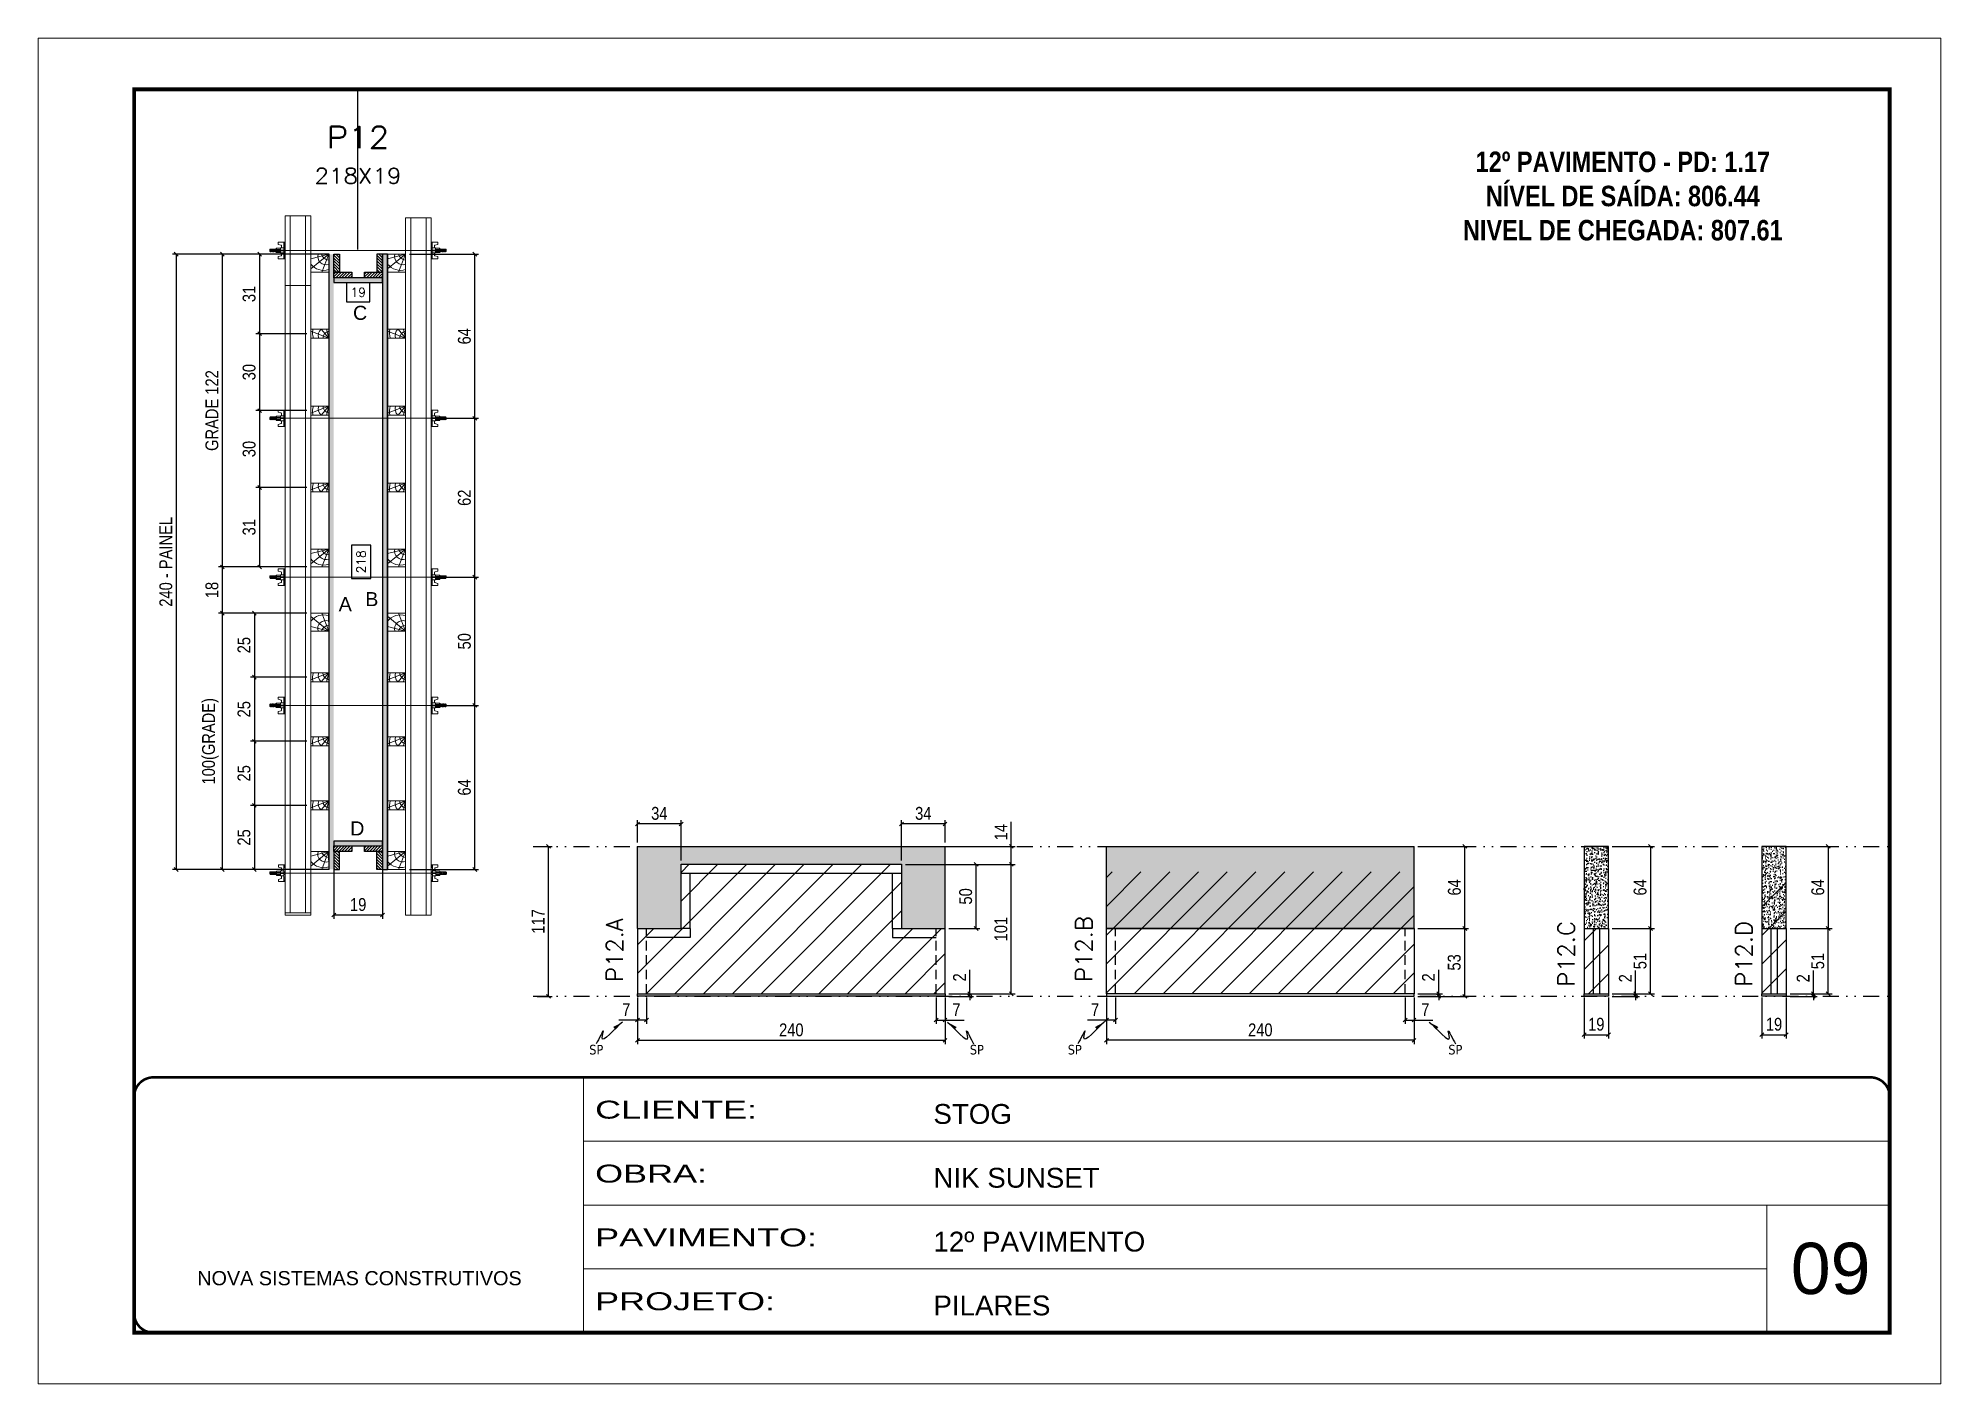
# Model space of a CAD drawing. Extents: x 808 to 7089, y -98 to 17032.
# Drawn here: x 808 to 2293, y 13685 to 14735 of the extents above; entities that cross this region are included whole.
import ezdxf
from ezdxf.enums import TextEntityAlignment as Align

# ---------------------------------------------------------------- set-up
doc = ezdxf.new("R2010")
doc.units = 0
for name, pattern in [('CONTINUO', [0]), ('DASHED', [0.75, 0.5, -0.25]), ('DIVIDE2', [0.625, 0.25, -0.125, 0, -0.125, 0, -0.125]), ('HIDDEN', [0.375, 0.25, -0.125])]:
    doc.linetypes.add(name, pattern=pattern)
for name, color, linetype, lineweight in [('CARIMBO', 255, 'Continuous', 9), ('Folhas', 255, 'Continuous', 9), ('Hachura', 251, 'Continuous', 9), ('Madeira', 126, 'Continuous', 18), ('Perfil Metálico', 224, 'Continuous', 18), ('REAPROVEITAMENTO', 251, 'Continuous', 9), ('SARRAFO DE PRESSAO', 251, 'DASHED', 9), ('Texto Seção', 7, 'Continuous', 15)]:
    doc.layers.add(name, color=color, linetype=linetype, lineweight=lineweight)
for name, color, linetype in [('CHAPA', 1, 'Continuous'), ('COTA', 241, 'Continuous'), ('Cota Seção (2x)', 241, 'Continuous'), ('MEIO_PONT', 93, 'Continuous'), ('NOMENCLATURA', 7, 'Continuous'), ('Nível', 160, 'Continuous'), ('Painéis', 200, 'Continuous'), ('SARR_2.2x7', 40, 'Continuous'), ('SARRAFO', 251, 'Continuous'), ('Sarrafo de Pressão', 42, 'HIDDEN'), ('texto', 7, 'Continuous'), ('Texto de Titulo', 7, 'Continuous'), ('Texto Qtd Sarr', 242, 'Continuous'), ('TEXTO_GERAL', 7, 'Continuous')]:
    doc.layers.add(name, color=color, linetype=linetype)
doc.styles.add('ARIAL', font='arial.ttf')
doc.styles.add('COTA TECNICA', font='techl___.ttf', dxfattribs={"height": 10})
doc.styles.add('COTA TECNICA 2X', font='techl___.ttf', dxfattribs={"height": 10})
doc.styles.add('COTA TECNICA-50', font='techl___.ttf', dxfattribs={"height": 10})
doc.styles.add('REGUA-120', font='ROMANS.shx', dxfattribs={"height": 15})
doc.styles.add('ROMANC', font='techb___.ttf', dxfattribs={"height": 2.5})
doc.styles.add('ROMANS', font='romans.shx')
doc.styles.get("Standard").update_dxf_attribs({"font": 'arial.ttf'})
doc.styles.add('Tecnologia', font='')
doc.styles.get('Tecnologia').set_extended_font_data('Forgotten Futurist')
doc.dimstyles.new('COTA PAINEL-50', dxfattribs={"dimtxt": 10, "dimasz": 3, "dimexe": 3, "dimexo": 3, "dimgap": 3, "dimtad": 1, "dimdec": 1, "dimzin": 12, "dimdsep": 46, "dimtxsty": 'COTA TECNICA-50', "dimblk1": 'OBLIQUE', "dimblk2": 'OBLIQUE', "dimsah": 1, "dimcen": 0.9, "dimclrd": 4, "dimclre": 4, "dimclrt": 240, "dimadec": 1, "dimazin": 3, "dimtfac": 1, "dimtdec": 1, "dimtmove": 0, "dimatfit": 3, "dimfxl": 1, "dimtolj": 1, "dimtzin": 12, "dimarcsym": 0})
doc.dimstyles.new('PAINEL', dxfattribs={"dimtxt": 10, "dimasz": 3, "dimexe": 3, "dimexo": 3, "dimgap": 3, "dimtad": 1, "dimdec": 1, "dimzin": 12, "dimdsep": 46, "dimtxsty": 'COTA TECNICA', "dimblk1": 'OBLIQUE', "dimblk2": 'OBLIQUE', "dimsah": 1, "dimcen": 0.9, "dimclrd": 4, "dimclre": 4, "dimclrt": 240, "dimadec": 1, "dimazin": 3, "dimtfac": 1, "dimtdec": 1, "dimtmove": 0, "dimatfit": 3, "dimfxl": 1, "dimtolj": 1, "dimtzin": 12, "dimarcsym": 0})
doc.dimstyles.new('SECAO PILAR', dxfattribs={"dimtxt": 10, "dimasz": 3, "dimexe": 3, "dimexo": 3, "dimgap": 3, "dimtad": 1, "dimdec": 1, "dimlfac": 0.5, "dimzin": 12, "dimdsep": 46, "dimtxsty": 'COTA TECNICA 2X', "dimblk1": 'OBLIQUE', "dimblk2": 'OBLIQUE', "dimsah": 1, "dimcen": 0.9, "dimclrd": 256, "dimclre": 256, "dimclrt": 256, "dimadec": 1, "dimazin": 3, "dimtfac": 1, "dimtdec": 1, "dimtmove": 0, "dimatfit": 3, "dimfxl": 1, "dimtolj": 1, "dimtzin": 12, "dimarcsym": 0})
doc.dimstyles.new('SECÇÃO 2', dxfattribs={"dimtxt": 7, "dimasz": 6, "dimexe": 0.18, "dimexo": 2, "dimgap": -4, "dimtad": 3, "dimdec": 1, "dimlfac": 0.5, "dimzin": 12, "dimdsep": 46, "dimtxsty": 'ROMANS', "dimblk": 'ARCHTICK', "dimcen": 0.09, "dimse1": 1, "dimse2": 1, "dimsd1": 1, "dimsd2": 1, "dimclrd": 180, "dimclre": 5, "dimclrt": 1, "dimadec": 0, "dimazin": 3, "dimtfac": 1, "dimtdec": 1, "dimtofl": 0, "dimtmove": 0, "dimatfit": 3, "dimldrblk": 'ARCHTICK', "dimfxl": 1, "dimtolj": 1, "dimtzin": 0, "dimarcsym": 0})
doc.dimstyles.get("Standard").update_dxf_attribs({"dimtxt": 0.18, "dimasz": 0.18, "dimexe": 0.18, "dimexo": 0.0625, "dimgap": 0.09, "dimtad": 0, "dimtih": 1, "dimtoh": 1, "dimdec": 4, "dimzin": 0, "dimdsep": 46, "dimtxsty": 'Standard', "dimcen": 0.09, "dimadec": 0, "dimazin": 0, "dimtfac": 1, "dimtdec": 4, "dimtofl": 0, "dimtmove": 0, "dimatfit": 3, "dimfxl": 1, "dimtolj": 1, "dimtzin": 0, "dimarcsym": 0})
pattern_1 = [(45, (-4768.5, -1148.575), (-11.22532, 11.22532), [])]
pattern_2 = [(135, (-21852.4401, 23690.6516), (-1.12253202, -1.12253202), [])]
pattern_3 = [(50, (-4768.5, -1192.575), (5.4655401, -0.4781726), [0.5715, -6.2865]), (355, (-4768.5, -1192.575), (-1.0573026, 5.7317054), [0.4572, -5.0292175]), (100.451445, (-4768.0445, -1192.615), (4.4082374, 5.2535326), [0.4857003, -5.3427073]), (46.1842, (-4768.5, -1191.051), (8.1323712, -1.2612698), [0.85725, -9.42975]), (96.63556, (-4767.822, -1191.156), (7.122124, 7.4227837), [0.7285507, -8.0140682]), (351.18415, (-4768.5, -1191.051), (7.122124, 7.4227837), [0.685799, -7.543792]), (21, (-4767.738, -1191.432), (4.5484317, -3.067956), [0.5715, -6.2865]), (326, (-4767.738, -1191.432), (1.8540609, 5.525639), [0.4572, -5.0292]), (71.451445, (-4767.359, -1191.688), (6.4024926, 2.457683), [0.4857003, -5.3426981]), (37.5, (-4768.5, -1192.5751), (0.0926581, 2.53665117), [0, -4.96824, 0, -5.1054, 0, -5.04825]), (7.5, (-4768.5, -1192.575), (2.00458988, 3.00541724), [0, -2.91084, 0, -4.85394, 0, -1.92405]), (327.5, (-4770.1993, -1192.5751), (4.06771786, -0.17186232), [0, -1.905, 0, -5.9436, 0, -7.8867]), (317.5, (-4770.9613, -1192.575), (4.44387544, 0.7627947), [0, -2.4765, 0, -3.94716, 0, -5.6007])]

msp = doc.modelspace()

# ---------------------------------------------------------------- texts
at = {"layer": 'CARIMBO', "style": 'ARIAL'}
msp.add_text('09', height=40, dxfattribs=at).set_placement((2176.03, 13755.47))
at = {"layer": 'NOMENCLATURA', "color": 2, "insert": (2044.91, 14673.47), "char_height": 16, "attachment_point": 2, "style": 'ROMANC'}
msp.add_mtext_dynamic_manual_height_columns('\\P12º PAVIMENTO - PD: 1.17\\PNÍVEL DE SAÍDA: 806.44\\PNIVEL DE CHEGADA: 807.61', width=328.3607, gutter_width=1, heights=[0], dxfattribs=at)
at = {"layer": 'texto', "color": 0, "char_height": 7.5, "attachment_point": 5}
for insert in [(1243.78, 13946.06), (1540.8, 13946.06), (1617.2, 13946.06), (1914.22, 13946.06)]:
    msp.add_mtext('{\\fTahoma|b0|i0|c0|p34;\\C4;SP}', dxfattribs=dict(at, insert=insert))
at = {"layer": 'Texto Seção', "char_height": 13, "width": 285.3299, "attachment_point": 7, "rotation": 90, "style": 'REGUA-120'}
for s, insert in [('P12.B', (1630.86, 13998.99)), ('P12.A', (1264.63, 13998.99)), ('P12.C', (2007.24, 13995.15)), ('P12.D', (2145.95, 13995.15))]:
    msp.add_mtext(s, dxfattribs=dict(at, insert=insert))
at = {"layer": 'TEXTO_GERAL', "style": 'ARIAL'}
for s, p in [('C', (1059.51, 14520.97)), ('B', (1068.62, 14297.62)), ('A', (1047.91, 14293.7)), ('D', (1057.31, 14118.71))]:
    msp.add_text(s, height=11, dxfattribs=at).set_placement(p, align=Align.MIDDLE_CENTER)

# ---------------------------------------------------------------- blocks, each defined once
blk = doc.blocks.new('9999999999')
at = {"color": 30, "linetype": 'CONTINUO'}
for p, q in [((98564.6, 34230.2), (98564.6, 34429.4)), ((98564.6, 34379.6), (99584, 34379.6)), ((98564.6, 34329.8), (99488, 34329.8)), ((99584, 34329.8), (99488, 34329.8)), ((99488, 34329.8), (99488, 34230.2)), ((98564.6, 34280), (99488, 34280))]:
    blk.add_line(p, q, dxfattribs=at)
at = {"color": 30, "linetype": 'CONTINUO', "const_width": 2}
blk.add_lwpolyline([(99584, 34230.2), (99584, 34414.4, 0.414214), (99569, 34429.4), (98229, 34429.4, 0.414214), (98214, 34414.4), (98214, 34245.2, 0.414214), (98229, 34230.2), (99584, 34230.2)], format="xyb", dxfattribs=at)
at = {"layer": 'Folhas'}
blk.add_lwpolyline([(98139, 34190.2), (99624, 34190.2), (99624, 35240.2), (98139, 35240.2)], close=True, dxfattribs=at)
at = {"layer": 'Folhas', "color": 30, "const_width": 3}
blk.add_lwpolyline([(98214, 34230.2), (99584, 34230.2), (99584, 35200.2), (98214, 35200.2)], close=True, dxfattribs=at)
at = {"color": 7, "linetype": 'Continuous', "ltscale": 5, "style": 'ARIAL'}
for s, height, p in [('STOG', 15.48, (98837.7, 34393.1)), ('NIK SUNSET', 15.48, (98837.7, 34343.3)), ('12º PAVIMENTO', 15.483, (98837.7, 34293.5)), ('NOVA SISTEMAS CONSTRUTIVOS', 11.059, (98263.2, 34267.2)), ('PILARES', 15.48, (98837.7, 34243.7))]:
    blk.add_text(s, height=height, dxfattribs=at).set_placement(p)
at = {"layer": 'Folhas', "color": 7, "style": 'Tecnologia', "width": 1.5}
for s, p in [('CLIENTE:', (98573.7, 34397.2)), ('OBRA:', (98573.7, 34347.3)), ('PAVIMENTO:', (98573.7, 34297.5)), ('PROJETO:', (98573.7, 34247.7))]:
    blk.add_text(s, height=14, dxfattribs=at).set_placement(p)
blk = doc.blocks.new('titulo1')
at = {"layer": 'Defpoints', "color": 252, "linetype": 'HIDDEN', "ltscale": 2}
blk.add_line((0, 0), (0, 125), dxfattribs=at)
at = {"layer": 'Defpoints', "style": 'ROMANS', "oblique": 15}
blk.add_attdef('FOLHA', text='', height=10, dxfattribs=at).set_placement((0, 15.6), align=Align.MIDDLE_CENTER)
at = {"layer": 'Texto Qtd Sarr', "color": 3, "style": 'ROMANS', "oblique": 15}
for tag, height, p in [('TITULO', 17, (0, 71.4)), ('SEÇÃO', 12, (0, 41.5))]:
    blk.add_attdef(tag, text='', height=height, dxfattribs=at).set_placement(p, align=Align.MIDDLE_CENTER)
blk = doc.blocks.new('*D1198')
at = {"layer": 'Cota Seção (2x)', "color": 180, "lineweight": -2, "transparency": 16777216}
for p, q in [((1067, 14544.5), (1049, 14544.5)), ((1049, 14544.5), (1049, 14529.5)), ((1067, 14529.5), (1067, 14544.5)), ((1049, 14529.5), (1067, 14529.5))]:
    blk.add_line(p, q, dxfattribs=at)
at = {"layer": 'Defpoints', "color": 0, "transparency": 16777216}
for p in [(1039, 14527.4), (1039, 14525.5), (1077, 14527.4)]:
    blk.add_point(p, dxfattribs=at)
at = {"layer": 'Cota Seção (2x)', "color": 1, "transparency": 16777216, "insert": (1058, 14537), "char_height": 7, "attachment_point": 5, "style": 'ROMANS'}
blk.add_mtext('\\A1;19', dxfattribs=at)
blk = doc.blocks.new('_ArchTick')
at = {"color": 0, "linetype": 'ByBlock', "const_width": 0.15}
blk.add_lwpolyline([(-0.5, -0.5), (0.5, 0.5)], dxfattribs=at)
blk = doc.blocks.new('_Oblique')
at = {"color": 0, "linetype": 'ByBlock', "lineweight": -2}
blk.add_line((-0.5, -0.5), (0.5, 0.5), dxfattribs=at)
blk = doc.blocks.new('*D1181')
at = {"layer": 'Cota Seção (2x)', "lineweight": -2, "transparency": 16777216}
for p, q in [((1035.3, 14566.7), (913, 14566.7)), ((916, 14566.7), (916, 14086.7)), ((1035.3, 14086.7), (913, 14086.7))]:
    blk.add_line(p, q, dxfattribs=at)
at = {"layer": 'Defpoints', "color": 0, "transparency": 16777216}
for p in [(1038.3, 14566.7), (916, 14086.7), (1038.3, 14086.7)]:
    blk.add_point(p, dxfattribs=at)
at = {"layer": 'Cota Seção (2x)', "lineweight": -2, "transparency": 16777216, "xscale": 3, "yscale": 3, "zscale": 3}
for p, rotation in [((916, 14566.7), 90), ((916, 14086.7), 270)]:
    blk.add_blockref('_Oblique', p, dxfattribs=dict(at, rotation=rotation))
at = {"layer": 'Cota Seção (2x)', "transparency": 16777216, "insert": (907.9, 14326.7), "char_height": 10, "attachment_point": 5, "rotation": 90, "style": 'COTA TECNICA 2X'}
blk.add_mtext('\\A1;240 - PAINEL', dxfattribs=at)
blk = doc.blocks.new('C')
at = {"layer": 'Hachura', "color": 0}
for p, q in [((0, 3.22), (0, -3.22)), ((0.45, 3.22), (0, 3.22)), ((0.46, 3.16), (0, 3.16)), ((0.46, 3.05), (0, 3.05)), ((0.46, 2.88), (0, 2.88)), ((0, 2.75), (0, -1.16)), ((0.46, 2.65), (0, 2.65)), ((0.46, 2.23), (0, 2.23)), ((0.46, 1.51), (0, 1.51)), ((0.39, 0.49), (0.17, 0.49)), ((0.45, -3.23), (0.45, 3.22)), ((0.45, 3.22), (2.58, 3.22)), ((1.74, 0.97), (0.45, 0.97)), ((1.45, 0.1), (0.45, 0.1)), ((1.35, 1.94), (1.35, 0.96)), ((2.58, 2.39), (1.47, 2.09)), ((1.74, -0.97), (1.74, 0.97)), ((1.74, 0.97), (1.74, 0.84)), ((1.74, 0.97), (1.74, 0.84)), ((1.74, 0.84), (3.35, 0.84)), ((3.35, 0.45), (1.74, 0.45)), ((2.58, 3.22), (2.58, 2.39)), ((3.32, 0.84), (3.32, -0.84)), ((3.35, 0.84), (3.35, -0.84)), ((3.68, 0.45), (3.35, 0.45)), ((3.84, -0.52), (3.35, 0.45)), ((3.35, 0.06), (3.67, -0.57)), ((3.68, 0.45), (4.16, -0.52)), ((3.72, 0.5), (4.25, -0.57)), ((4.37, -0.55), (3.83, 0.53)), ((4.15, 0.45), (3.93, 0.45)), ((4.42, -0.52), (3.93, 0.45)), ((4.15, 0.45), (4.26, 0.45)), ((4.26, 0.45), (4.74, -0.52)), ((4.3, 0.5), (4.83, -0.57)), ((4.95, -0.55), (4.41, 0.53)), ((4.51, 0.45), (4.84, 0.45)), ((5, -0.52), (4.51, 0.45)), ((4.84, 0.45), (5.32, -0.52)), ((4.88, 0.5), (5.41, -0.57)), ((5.53, -0.55), (4.99, 0.53)), ((5.58, -0.52), (5.09, 0.45)), ((5.42, 0.45), (5.09, 0.45)), ((5.58, -0.52), (5.09, 0.45)), ((5.42, 0.45), (5.74, -0.19)), ((5.46, 0.5), (5.74, -0.07)), ((5.74, 0.19), (5.57, 0.53)), ((5.74, 0.32), (5.68, 0.45)), ((5.68, 0.45), (5.74, 0.45)), ((5.74, 0.45), (5.9, 0.29)), ((5.74, 0.45), (5.74, -0.52)), ((5.9, -0.36), (5.9, 0.29)), ((0.45, 0), (0, 0)), ((0.46, -1.52), (0, -1.52)), ((0.46, -2.23), (0, -2.23)), ((0.46, -2.65), (0, -2.65)), ((0.46, -2.88), (0, -2.88)), ((0.46, -3.05), (0, -3.05)), ((0.46, -3.16), (0, -3.16)), ((0, -3.22), (2.57, -3.22)), ((0.08, -0.48), (0.29, -0.48)), ((0.29, -0.48), (0.4, -0.48)), ((0.45, 0), (0.45, -0.97)), ((0.45, -0.16), (1.45, -0.16)), ((0.45, -0.65), (0.45, -0.32)), ((0.45, -3.23), (0.45, -0.65)), ((0.45, -0.97), (1.74, -0.97)), ((1.35, -1.94), (1.35, -0.97)), ((2.58, -2.39), (1.47, -2.1)), ((3.35, -0.32), (1.74, -0.32)), ((3.35, -0.84), (1.74, -0.84)), ((2.58, -3.23), (2.58, -2.39)), ((3.35, -0.07), (3.58, -0.52)), ((3.35, -0.52), (3.58, -0.52)), ((3.84, -0.52), (4.16, -0.52)), ((4.42, -0.52), (4.74, -0.52)), ((4.63, -0.52), (4.74, -0.52)), ((5, -0.52), (5.32, -0.52)), ((5.58, -0.52), (5.74, -0.52)), ((5.74, -0.52), (5.9, -0.36)), ((5.74, -0.52), (5.74, -0.52))]:
    blk.add_line(p, q, dxfattribs=at)
for centre, radius, start, end in [((1.52, 1.94), 0.161, 104.74356, 180), ((1.44, -0.03), 0.129, 272.69497, 87.30503), ((3.81, 0.39), 0.143, 25.56881, 154.43119), ((4.39, 0.39), 0.143, 25.56881, 154.43119), ((4.97, 0.39), 0.143, 25.56881, 154.43119), ((5.55, 0.39), 0.143, 25.56881, 154.43119), ((0.17, -0.37), 0.174, 221.74404, 317.85924), ((1.52, -1.94), 0.161, 180, 255.25644), ((3.71, -0.4), 0.174, 222.14076, 318.25596), ((4.29, -0.4), 0.174, 222.14076, 318.25596), ((4.87, -0.4), 0.174, 222.14076, 318.25596), ((5.45, -0.4), 0.174, 222.14076, 318.25596), ((5.61, -0.4), 0.174, 317.85924, 318.25596)]:
    blk.add_arc(centre, radius, start, end, dxfattribs=at)
blk = doc.blocks.new('PONTALETE')
at = {"layer": 'Madeira'}
for q in [(2.71, 7), (7, 5.76), (7, 1.74)]:
    blk.add_line((0, 0), q, dxfattribs=at)
blk.add_lwpolyline([(0, 0), (7, 0), (7, 7), (0, 7)], close=True, dxfattribs=at)
for centre, radius, start, end in [((2.04, 0.06), 6.23, 37.28179, 109.09128), ((1.09, 0.9), 3.19, 343.60304, 109.98471), ((-0.21, -0.78), 3.09, 14.63219, 86.0383)]:
    blk.add_arc(centre, radius, start, end, dxfattribs=at)
blk = doc.blocks.new('MEIO PONTALETE')
at = {"layer": 'Madeira'}
for q in [(2.71, 7), (3.5, 2.88), (3.5, 0.87)]:
    blk.add_line((0, 0), q, dxfattribs=at)
blk.add_lwpolyline([(0, 0), (3.5, 0), (3.5, 7), (0, 7)], close=True, dxfattribs=at)
for centre, radius, start, end in [((2.04, 0.06), 6.23, 76.44987, 109.09128), ((1.09, 0.9), 3.19, 40.90626, 109.98471), ((-0.21, -0.78), 3.09, 14.63219, 86.0383)]:
    blk.add_arc(centre, radius, start, end, dxfattribs=at)
blk = doc.blocks.new('*D1201')
at = {"layer": 'Cota Seção (2x)', "lineweight": -2, "transparency": 16777216}
for p, q in [((1018, 14566.7), (978.1, 14566.7)), ((981.1, 14566.7), (981.1, 14504.7)), ((1018, 14504.7), (978.1, 14504.7))]:
    blk.add_line(p, q, dxfattribs=at)
at = {"layer": 'Defpoints', "color": 0, "transparency": 16777216}
for p in [(1021, 14566.7), (981.1, 14504.7), (1021, 14504.7)]:
    blk.add_point(p, dxfattribs=at)
at = {"layer": 'Cota Seção (2x)', "lineweight": -2, "transparency": 16777216, "xscale": 3, "yscale": 3, "zscale": 3}
for p, rotation in [((981.1, 14566.7), 90), ((981.1, 14504.7), 270)]:
    blk.add_blockref('_Oblique', p, dxfattribs=dict(at, rotation=rotation))
at = {"layer": 'Cota Seção (2x)', "transparency": 16777216, "insert": (972.9, 14535.7), "char_height": 10, "attachment_point": 5, "rotation": 90, "style": 'COTA TECNICA 2X'}
blk.add_mtext('\\A1;31', dxfattribs=at)
blk = doc.blocks.new('*D1202')
at = {"layer": 'Cota Seção (2x)', "lineweight": -2, "transparency": 16777216}
for p, q in [((1018, 14504.7), (978.1, 14504.7)), ((981.1, 14504.7), (981.1, 14444.7)), ((1018, 14444.7), (978.1, 14444.7))]:
    blk.add_line(p, q, dxfattribs=at)
at = {"layer": 'Defpoints', "color": 0, "transparency": 16777216}
for p in [(1021, 14504.7), (981.1, 14444.7), (1021, 14444.7)]:
    blk.add_point(p, dxfattribs=at)
at = {"layer": 'Cota Seção (2x)', "lineweight": -2, "transparency": 16777216, "xscale": 3, "yscale": 3, "zscale": 3}
for p, rotation in [((981.1, 14504.7), 90), ((981.1, 14444.7), 270)]:
    blk.add_blockref('_Oblique', p, dxfattribs=dict(at, rotation=rotation))
at = {"layer": 'Cota Seção (2x)', "transparency": 16777216, "insert": (972.9, 14474.7), "char_height": 10, "attachment_point": 5, "rotation": 90, "style": 'COTA TECNICA 2X'}
blk.add_mtext('\\A1;30', dxfattribs=at)
blk = doc.blocks.new('*D1203')
at = {"layer": 'Cota Seção (2x)', "lineweight": -2, "transparency": 16777216}
for p, q in [((1018, 14444.7), (978.1, 14444.7)), ((981.1, 14444.7), (981.1, 14384.7)), ((1018, 14384.7), (978.1, 14384.7))]:
    blk.add_line(p, q, dxfattribs=at)
at = {"layer": 'Defpoints', "color": 0, "transparency": 16777216}
for p in [(1021, 14444.7), (981.1, 14384.7), (1021, 14384.7)]:
    blk.add_point(p, dxfattribs=at)
at = {"layer": 'Cota Seção (2x)', "lineweight": -2, "transparency": 16777216, "xscale": 3, "yscale": 3, "zscale": 3}
for p, rotation in [((981.1, 14444.7), 90), ((981.1, 14384.7), 270)]:
    blk.add_blockref('_Oblique', p, dxfattribs=dict(at, rotation=rotation))
at = {"layer": 'Cota Seção (2x)', "transparency": 16777216, "insert": (972.9, 14414.7), "char_height": 10, "attachment_point": 5, "rotation": 90, "style": 'COTA TECNICA 2X'}
blk.add_mtext('\\A1;30', dxfattribs=at)
blk = doc.blocks.new('*D1204')
at = {"layer": 'Cota Seção (2x)', "lineweight": -2, "transparency": 16777216}
for p, q in [((1018, 14384.7), (978.1, 14384.7)), ((981.1, 14384.7), (981.1, 14322.7)), ((1018, 14322.7), (978.1, 14322.7))]:
    blk.add_line(p, q, dxfattribs=at)
at = {"layer": 'Defpoints', "color": 0, "transparency": 16777216}
for p in [(1021, 14384.7), (981.1, 14322.7), (1021, 14322.7)]:
    blk.add_point(p, dxfattribs=at)
at = {"layer": 'Cota Seção (2x)', "lineweight": -2, "transparency": 16777216, "xscale": 3, "yscale": 3, "zscale": 3}
for p, rotation in [((981.1, 14384.7), 90), ((981.1, 14322.7), 270)]:
    blk.add_blockref('_Oblique', p, dxfattribs=dict(at, rotation=rotation))
at = {"layer": 'Cota Seção (2x)', "transparency": 16777216, "insert": (972.9, 14353.7), "char_height": 10, "attachment_point": 5, "rotation": 90, "style": 'COTA TECNICA 2X'}
blk.add_mtext('\\A1;31', dxfattribs=at)
blk = doc.blocks.new('*D1205')
at = {"layer": 'Cota Seção (2x)', "lineweight": -2, "transparency": 16777216}
for p, q in [((1018, 14566.7), (949, 14566.7)), ((952, 14322.7), (952, 14566.7)), ((1018, 14322.7), (949, 14322.7))]:
    blk.add_line(p, q, dxfattribs=at)
at = {"layer": 'Defpoints', "color": 0, "transparency": 16777216}
for p in [(952, 14566.7), (1021, 14566.7), (1021, 14322.7)]:
    blk.add_point(p, dxfattribs=at)
at = {"layer": 'Cota Seção (2x)', "lineweight": -2, "transparency": 16777216, "xscale": 3, "yscale": 3, "zscale": 3}
for p, rotation in [((952, 14566.7), 90), ((952, 14322.7), 270)]:
    blk.add_blockref('_Oblique', p, dxfattribs=dict(at, rotation=rotation))
at = {"layer": 'Cota Seção (2x)', "transparency": 16777216, "insert": (943.9, 14444.7), "char_height": 10, "attachment_point": 5, "rotation": 90, "style": 'COTA TECNICA 2X'}
blk.add_mtext('\\A1;GRADE 122', dxfattribs=at)
blk = doc.blocks.new('*D1206')
at = {"layer": 'Cota Seção (2x)', "lineweight": -2, "transparency": 16777216}
for p, q in [((1018, 14322.7), (949, 14322.7)), ((952, 14286.7), (952, 14322.7)), ((1018, 14286.7), (949, 14286.7))]:
    blk.add_line(p, q, dxfattribs=at)
at = {"layer": 'Defpoints', "color": 0, "transparency": 16777216}
for p in [(952, 14322.7), (1021, 14322.7), (1021, 14286.7)]:
    blk.add_point(p, dxfattribs=at)
at = {"layer": 'Cota Seção (2x)', "lineweight": -2, "transparency": 16777216, "xscale": 3, "yscale": 3, "zscale": 3}
for p, rotation in [((952, 14322.7), 90), ((952, 14286.7), 270)]:
    blk.add_blockref('_Oblique', p, dxfattribs=dict(at, rotation=rotation))
at = {"layer": 'Cota Seção (2x)', "transparency": 16777216, "insert": (943.9, 14304.7), "char_height": 10, "attachment_point": 5, "rotation": 90, "style": 'COTA TECNICA 2X'}
blk.add_mtext('\\A1;18', dxfattribs=at)
blk = doc.blocks.new('*D1207')
at = {"layer": 'Cota Seção (2x)', "lineweight": -2, "transparency": 16777216}
for p, q in [((1124.6, 14214.7), (1152, 14214.7)), ((1149, 14086.7), (1149, 14214.7)), ((1098, 14086.7), (1152, 14086.7))]:
    blk.add_line(p, q, dxfattribs=at)
at = {"layer": 'Defpoints', "color": 0, "transparency": 16777216}
for p in [(1121.6, 14214.7), (1149, 14214.7), (1095, 14086.7)]:
    blk.add_point(p, dxfattribs=at)
at = {"layer": 'Cota Seção (2x)', "lineweight": -2, "transparency": 16777216, "xscale": 3, "yscale": 3, "zscale": 3}
for p, rotation in [((1149, 14214.7), 90), ((1149, 14086.7), 270)]:
    blk.add_blockref('_Oblique', p, dxfattribs=dict(at, rotation=rotation))
at = {"layer": 'Cota Seção (2x)', "transparency": 16777216, "insert": (1140.9, 14150.7), "char_height": 10, "attachment_point": 5, "rotation": 90, "style": 'COTA TECNICA 2X'}
blk.add_mtext('\\A1;64', dxfattribs=at)
blk = doc.blocks.new('*D1208')
at = {"layer": 'Cota Seção (2x)', "lineweight": -2, "transparency": 16777216}
for p, q in [((1117.9, 14314.7), (1152, 14314.7)), ((1149, 14214.7), (1149, 14314.7)), ((1124.6, 14214.7), (1152, 14214.7))]:
    blk.add_line(p, q, dxfattribs=at)
at = {"layer": 'Defpoints', "color": 0, "transparency": 16777216}
for p in [(1114.9, 14314.7), (1149, 14314.7), (1121.6, 14214.7)]:
    blk.add_point(p, dxfattribs=at)
at = {"layer": 'Cota Seção (2x)', "lineweight": -2, "transparency": 16777216, "xscale": 3, "yscale": 3, "zscale": 3}
for p, rotation in [((1149, 14314.7), 90), ((1149, 14214.7), 270)]:
    blk.add_blockref('_Oblique', p, dxfattribs=dict(at, rotation=rotation))
at = {"layer": 'Cota Seção (2x)', "transparency": 16777216, "insert": (1140.9, 14264.7), "char_height": 10, "attachment_point": 5, "rotation": 90, "style": 'COTA TECNICA 2X'}
blk.add_mtext('\\A1;50', dxfattribs=at)
blk = doc.blocks.new('*D1209')
at = {"layer": 'Cota Seção (2x)', "lineweight": -2, "transparency": 16777216}
for p, q in [((1117.9, 14438.7), (1152, 14438.7)), ((1149, 14314.7), (1149, 14438.7)), ((1117.9, 14314.7), (1152, 14314.7))]:
    blk.add_line(p, q, dxfattribs=at)
at = {"layer": 'Defpoints', "color": 0, "transparency": 16777216}
for p in [(1114.9, 14438.7), (1149, 14438.7), (1114.9, 14314.7)]:
    blk.add_point(p, dxfattribs=at)
at = {"layer": 'Cota Seção (2x)', "lineweight": -2, "transparency": 16777216, "xscale": 3, "yscale": 3, "zscale": 3}
for p, rotation in [((1149, 14438.7), 90), ((1149, 14314.7), 270)]:
    blk.add_blockref('_Oblique', p, dxfattribs=dict(at, rotation=rotation))
at = {"layer": 'Cota Seção (2x)', "transparency": 16777216, "insert": (1140.9, 14376.7), "char_height": 10, "attachment_point": 5, "rotation": 90, "style": 'COTA TECNICA 2X'}
blk.add_mtext('\\A1;62', dxfattribs=at)
blk = doc.blocks.new('*D1210')
at = {"layer": 'Cota Seção (2x)', "lineweight": -2, "transparency": 16777216}
for p, q in [((1098, 14566.7), (1152, 14566.7)), ((1149, 14438.7), (1149, 14566.7)), ((1117.9, 14438.7), (1152, 14438.7))]:
    blk.add_line(p, q, dxfattribs=at)
at = {"layer": 'Defpoints', "color": 0, "transparency": 16777216}
for p in [(1095, 14566.7), (1149, 14566.7), (1114.9, 14438.7)]:
    blk.add_point(p, dxfattribs=at)
at = {"layer": 'Cota Seção (2x)', "lineweight": -2, "transparency": 16777216, "xscale": 3, "yscale": 3, "zscale": 3}
for p, rotation in [((1149, 14566.7), 90), ((1149, 14438.7), 270)]:
    blk.add_blockref('_Oblique', p, dxfattribs=dict(at, rotation=rotation))
at = {"layer": 'Cota Seção (2x)', "transparency": 16777216, "insert": (1140.9, 14502.7), "char_height": 10, "attachment_point": 5, "rotation": 90, "style": 'COTA TECNICA 2X'}
blk.add_mtext('\\A1;64', dxfattribs=at)
blk = doc.blocks.new('*D1211')
at = {"layer": 'COTA', "lineweight": -2, "transparency": 16777216}
for p, q in [((1039, 14102.1), (1039, 14048.2)), ((1077, 14102.1), (1077, 14048.2)), ((1039, 14051.2), (1077, 14051.2))]:
    blk.add_line(p, q, dxfattribs=at)
at = {"layer": 'Defpoints', "color": 0, "transparency": 16777216}
for p in [(1039, 14105.1), (1077, 14105.1), (1077, 14051.2)]:
    blk.add_point(p, dxfattribs=at)
at = {"layer": 'COTA', "lineweight": -2, "transparency": 16777216, "xscale": 3, "yscale": 3, "zscale": 3, "rotation": 180}
blk.add_blockref('_Oblique', (1039, 14051.2), dxfattribs=at)
at = {"layer": 'COTA', "lineweight": -2, "transparency": 16777216, "xscale": 3, "yscale": 3, "zscale": 3}
blk.add_blockref('_Oblique', (1077, 14051.2), dxfattribs=at)
at = {"layer": 'COTA', "transparency": 16777216, "insert": (1058, 14059.3), "char_height": 10, "attachment_point": 5, "style": 'COTA TECNICA 2X'}
blk.add_mtext('\\A1;19', dxfattribs=at)
blk = doc.blocks.new('*D1182')
at = {"layer": 'Cota Seção (2x)', "lineweight": -2, "transparency": 16777216}
for p, q in [((1018, 14286.7), (974, 14286.7)), ((977, 14286.7), (977, 14236.7)), ((1018, 14236.7), (974, 14236.7))]:
    blk.add_line(p, q, dxfattribs=at)
at = {"layer": 'Defpoints', "color": 0, "transparency": 16777216}
for p in [(1021, 14286.7), (977, 14236.7), (1021, 14236.7)]:
    blk.add_point(p, dxfattribs=at)
at = {"layer": 'Cota Seção (2x)', "lineweight": -2, "transparency": 16777216, "xscale": 3, "yscale": 3, "zscale": 3}
for p, rotation in [((977, 14286.7), 90), ((977, 14236.7), 270)]:
    blk.add_blockref('_Oblique', p, dxfattribs=dict(at, rotation=rotation))
at = {"layer": 'Cota Seção (2x)', "transparency": 16777216, "insert": (968.9, 14261.7), "char_height": 10, "attachment_point": 5, "rotation": 90, "style": 'COTA TECNICA 2X'}
blk.add_mtext('\\A1;25', dxfattribs=at)
blk = doc.blocks.new('*D1183')
at = {"layer": 'Cota Seção (2x)', "lineweight": -2, "transparency": 16777216}
for p, q in [((1018, 14286.7), (949, 14286.7)), ((952, 14086.7), (952, 14286.7)), ((1018, 14086.7), (949, 14086.7))]:
    blk.add_line(p, q, dxfattribs=at)
at = {"layer": 'Defpoints', "color": 0, "transparency": 16777216}
for p in [(952, 14286.7), (1021, 14286.7), (1021, 14086.7)]:
    blk.add_point(p, dxfattribs=at)
at = {"layer": 'Cota Seção (2x)', "lineweight": -2, "transparency": 16777216, "xscale": 3, "yscale": 3, "zscale": 3}
for p, rotation in [((952, 14286.7), 90), ((952, 14086.7), 270)]:
    blk.add_blockref('_Oblique', p, dxfattribs=dict(at, rotation=rotation))
at = {"layer": 'Cota Seção (2x)', "transparency": 16777216, "insert": (942.7, 14186.7), "char_height": 10, "attachment_point": 5, "rotation": 90, "style": 'COTA TECNICA 2X'}
blk.add_mtext('\\A1;100(GRADE)', dxfattribs=at)
blk = doc.blocks.new('*D1212')
at = {"layer": 'Cota Seção (2x)', "lineweight": -2, "transparency": 16777216}
for p, q in [((1018, 14236.7), (974, 14236.7)), ((977, 14236.7), (977, 14186.7)), ((1018, 14186.7), (974, 14186.7))]:
    blk.add_line(p, q, dxfattribs=at)
at = {"layer": 'Defpoints', "color": 0, "transparency": 16777216}
for p in [(1021, 14236.7), (977, 14186.7), (1021, 14186.7)]:
    blk.add_point(p, dxfattribs=at)
at = {"layer": 'Cota Seção (2x)', "lineweight": -2, "transparency": 16777216, "xscale": 3, "yscale": 3, "zscale": 3}
for p, rotation in [((977, 14236.7), 90), ((977, 14186.7), 270)]:
    blk.add_blockref('_Oblique', p, dxfattribs=dict(at, rotation=rotation))
at = {"layer": 'Cota Seção (2x)', "transparency": 16777216, "insert": (968.9, 14211.7), "char_height": 10, "attachment_point": 5, "rotation": 90, "style": 'COTA TECNICA 2X'}
blk.add_mtext('\\A1;25', dxfattribs=at)
blk = doc.blocks.new('*D1213')
at = {"layer": 'Cota Seção (2x)', "lineweight": -2, "transparency": 16777216}
for p, q in [((1018, 14186.7), (974, 14186.7)), ((977, 14186.7), (977, 14136.7)), ((1018, 14136.7), (974, 14136.7))]:
    blk.add_line(p, q, dxfattribs=at)
at = {"layer": 'Defpoints', "color": 0, "transparency": 16777216}
for p in [(1021, 14186.7), (977, 14136.7), (1021, 14136.7)]:
    blk.add_point(p, dxfattribs=at)
at = {"layer": 'Cota Seção (2x)', "lineweight": -2, "transparency": 16777216, "xscale": 3, "yscale": 3, "zscale": 3}
for p, rotation in [((977, 14186.7), 90), ((977, 14136.7), 270)]:
    blk.add_blockref('_Oblique', p, dxfattribs=dict(at, rotation=rotation))
at = {"layer": 'Cota Seção (2x)', "transparency": 16777216, "insert": (968.9, 14161.7), "char_height": 10, "attachment_point": 5, "rotation": 90, "style": 'COTA TECNICA 2X'}
blk.add_mtext('\\A1;25', dxfattribs=at)
blk = doc.blocks.new('*D1214')
at = {"layer": 'Cota Seção (2x)', "lineweight": -2, "transparency": 16777216}
for p, q in [((1018, 14136.7), (974, 14136.7)), ((977, 14136.7), (977, 14086.7)), ((1018, 14086.7), (974, 14086.7))]:
    blk.add_line(p, q, dxfattribs=at)
at = {"layer": 'Defpoints', "color": 0, "transparency": 16777216}
for p in [(1021, 14136.7), (977, 14086.7), (1021, 14086.7)]:
    blk.add_point(p, dxfattribs=at)
at = {"layer": 'Cota Seção (2x)', "lineweight": -2, "transparency": 16777216, "xscale": 3, "yscale": 3, "zscale": 3}
for p, rotation in [((977, 14136.7), 90), ((977, 14086.7), 270)]:
    blk.add_blockref('_Oblique', p, dxfattribs=dict(at, rotation=rotation))
at = {"layer": 'Cota Seção (2x)', "transparency": 16777216, "insert": (968.9, 14111.7), "char_height": 10, "attachment_point": 5, "rotation": 90, "style": 'COTA TECNICA 2X'}
blk.add_mtext('\\A1;25', dxfattribs=at)
blk = doc.blocks.new('*D1215')
at = {"layer": 'Cota Seção (2x)', "color": 180, "lineweight": -2, "transparency": 16777216}
for p, q in [((1067.8, 14339.7), (1052.8, 14339.7)), ((1052.8, 14339.7), (1052.8, 14313.7)), ((1067.8, 14313.7), (1067.8, 14339.7)), ((1052.8, 14313.7), (1067.8, 14313.7))]:
    blk.add_line(p, q, dxfattribs=at)
at = {"layer": 'Defpoints', "color": 0, "transparency": 16777216}
for p in [(1071.8, 14544.7), (1077, 14544.7), (1077, 14108.7)]:
    blk.add_point(p, dxfattribs=at)
at = {"layer": 'Cota Seção (2x)', "color": 1, "transparency": 16777216, "insert": (1060.3, 14326.7), "char_height": 7, "attachment_point": 5, "rotation": 90, "style": 'ROMANS'}
blk.add_mtext('\\A1;218', dxfattribs=at)
blk = doc.blocks.new('*D1216')
at = {"layer": 'COTA', "color": 4, "lineweight": -2, "transparency": 16777216}
for p, q in [((1197.6, 14104.7), (1209.5, 14104.7)), ((1206.5, 13987.7), (1206.5, 14104.7)), ((1197.6, 13987.7), (1209.5, 13987.7))]:
    blk.add_line(p, q, dxfattribs=at)
at = {"layer": 'Defpoints', "color": 0, "transparency": 16777216}
for p in [(1194.6, 14104.7), (1206.5, 14104.7), (1194.6, 13987.7)]:
    blk.add_point(p, dxfattribs=at)
at = {"layer": 'COTA', "color": 4, "lineweight": -2, "transparency": 16777216, "xscale": 3, "yscale": 3, "zscale": 3}
for p, rotation in [((1206.5, 14104.7), 90), ((1206.5, 13987.7), 270)]:
    blk.add_blockref('_Oblique', p, dxfattribs=dict(at, rotation=rotation))
at = {"layer": 'COTA', "color": 240, "transparency": 16777216, "insert": (1198.4, 14046.2), "char_height": 10, "attachment_point": 5, "rotation": 90, "style": 'COTA TECNICA-50'}
blk.add_mtext('\\A1;117', dxfattribs=at)
blk = doc.blocks.new('*D1184')
at = {"layer": 'COTA', "color": 4, "lineweight": -2, "transparency": 16777216}
for p, q in [((1642, 13986.7), (1642, 13950.4)), ((1882, 13986.7), (1882, 13950.4)), ((1882, 13953.4), (1642, 13953.4))]:
    blk.add_line(p, q, dxfattribs=at)
at = {"layer": 'Defpoints', "color": 0, "transparency": 16777216}
for p in [(1642, 13989.7), (1882, 13989.7), (1642, 13953.4)]:
    blk.add_point(p, dxfattribs=at)
at = {"layer": 'COTA', "color": 4, "lineweight": -2, "transparency": 16777216, "xscale": 3, "yscale": 3, "zscale": 3, "rotation": 180}
blk.add_blockref('_Oblique', (1642, 13953.4), dxfattribs=at)
at = {"layer": 'COTA', "color": 4, "lineweight": -2, "transparency": 16777216, "xscale": 3, "yscale": 3, "zscale": 3}
blk.add_blockref('_Oblique', (1882, 13953.4), dxfattribs=at)
at = {"layer": 'COTA', "color": 240, "transparency": 16777216, "insert": (1762, 13961.5), "char_height": 10, "attachment_point": 5, "style": 'COTA TECNICA'}
blk.add_mtext('\\A1;240', dxfattribs=at)
blk = doc.blocks.new('*D1185')
at = {"layer": 'COTA', "color": 4, "lineweight": -2, "transparency": 16777216}
for p, q in [((1875, 13986.7), (1875, 13966.2)), ((1882, 13984.7), (1882, 13966.2)), ((1875, 13969.2), (1882, 13969.2)), ((1882, 13969.2), (1896.7, 13969.2))]:
    blk.add_line(p, q, dxfattribs=at)
at = {"layer": 'Defpoints', "color": 0, "transparency": 16777216}
for p in [(1875, 13989.7), (1882, 13987.7), (1882, 13969.2)]:
    blk.add_point(p, dxfattribs=at)
at = {"layer": 'COTA', "color": 4, "lineweight": -2, "transparency": 16777216, "xscale": 3, "yscale": 3, "zscale": 3, "rotation": 180}
blk.add_blockref('_Oblique', (1875, 13969.2), dxfattribs=at)
at = {"layer": 'COTA', "color": 4, "lineweight": -2, "transparency": 16777216, "xscale": 3, "yscale": 3, "zscale": 3}
blk.add_blockref('_Oblique', (1882, 13969.2), dxfattribs=at)
at = {"layer": 'COTA', "color": 240, "transparency": 16777216, "insert": (1890.8, 13977.3), "char_height": 10, "attachment_point": 5, "style": 'COTA TECNICA-50'}
blk.add_mtext('\\A1;7', dxfattribs=at)
blk = doc.blocks.new('*D1186')
at = {"layer": 'COTA', "color": 4, "lineweight": -2, "transparency": 16777216}
for p, q in [((1642, 13984.7), (1642, 13966.2)), ((1649, 13986.7), (1649, 13966.2)), ((1642, 13969.2), (1627.2, 13969.2)), ((1649, 13969.2), (1642, 13969.2))]:
    blk.add_line(p, q, dxfattribs=at)
at = {"layer": 'Defpoints', "color": 0, "transparency": 16777216}
for p in [(1649, 13989.7), (1642, 13987.7), (1642, 13969.2)]:
    blk.add_point(p, dxfattribs=at)
at = {"layer": 'COTA', "color": 4, "lineweight": -2, "transparency": 16777216, "xscale": 3, "yscale": 3, "zscale": 3, "rotation": 180}
blk.add_blockref('_Oblique', (1642, 13969.2), dxfattribs=at)
at = {"layer": 'COTA', "color": 4, "lineweight": -2, "transparency": 16777216, "xscale": 3, "yscale": 3, "zscale": 3}
blk.add_blockref('_Oblique', (1649, 13969.2), dxfattribs=at)
at = {"layer": 'COTA', "color": 240, "transparency": 16777216, "insert": (1633.1, 13977.3), "char_height": 10, "attachment_point": 5, "style": 'COTA TECNICA-50'}
blk.add_mtext('\\A1;7', dxfattribs=at)
blk = doc.blocks.new('*D1187')
at = {"layer": 'COTA', "color": 4, "linetype": 'ByBlock', "lineweight": -2, "transparency": 16777216}
for p, q in [((1885, 14040.7), (1924.6, 14040.7)), ((1921.6, 13987.7), (1921.6, 14040.7)), ((1885, 13987.7), (1924.6, 13987.7))]:
    blk.add_line(p, q, dxfattribs=at)
at = {"layer": 'Defpoints', "color": 0, "linetype": 'ByBlock', "transparency": 16777216}
for p in [(1882, 14040.7), (1921.6, 14040.7), (1882, 13987.7)]:
    blk.add_point(p, dxfattribs=at)
at = {"layer": 'COTA', "color": 4, "linetype": 'ByBlock', "lineweight": -2, "transparency": 16777216, "xscale": 3, "yscale": 3, "zscale": 3}
for p, rotation in [((1921.6, 14040.7), 90), ((1921.6, 13987.7), 270)]:
    blk.add_blockref('_Oblique', p, dxfattribs=dict(at, rotation=rotation))
at = {"layer": 'COTA', "color": 240, "linetype": 'ByBlock', "transparency": 16777216, "insert": (1913.4, 14014.2), "char_height": 10, "attachment_point": 5, "rotation": 90, "style": 'COTA TECNICA'}
blk.add_mtext('\\A1;53', dxfattribs=at)
blk = doc.blocks.new('*D1188')
at = {"layer": 'COTA', "color": 4, "lineweight": -2, "transparency": 16777216}
for p, q in [((1901.2, 13989.7), (1901.2, 14008.5)), ((1885, 13989.7), (1904.2, 13989.7)), ((1901.2, 13987.7), (1901.2, 13989.7)), ((1885, 13987.7), (1904.2, 13987.7)), ((1901.2, 13987.7), (1901.2, 13984.7))]:
    blk.add_line(p, q, dxfattribs=at)
at = {"layer": 'Defpoints', "color": 0, "transparency": 16777216}
for p in [(1882, 13989.7), (1882, 13987.7), (1901.2, 13987.7)]:
    blk.add_point(p, dxfattribs=at)
at = {"layer": 'COTA', "color": 4, "lineweight": -2, "transparency": 16777216, "xscale": 3, "yscale": 3, "zscale": 3}
for p, rotation in [((1901.2, 13989.7), 270), ((1901.2, 13987.7), 90)]:
    blk.add_blockref('_Oblique', p, dxfattribs=dict(at, rotation=rotation))
at = {"layer": 'COTA', "color": 240, "transparency": 16777216, "insert": (1893.2, 14002.5), "char_height": 10, "attachment_point": 5, "rotation": 90, "style": 'COTA TECNICA-50'}
blk.add_mtext('\\A1;2', dxfattribs=at)
blk = doc.blocks.new('*D1189')
at = {"layer": 'COTA', "color": 4, "linetype": 'ByBlock', "lineweight": -2, "transparency": 16777216}
for p, q in [((1885, 14040.7), (1924.6, 14040.7)), ((1921.6, 13987.7), (1921.6, 14040.7)), ((1885, 13987.7), (1924.6, 13987.7))]:
    blk.add_line(p, q, dxfattribs=at)
at = {"layer": 'Defpoints', "color": 0, "linetype": 'ByBlock', "transparency": 16777216}
for p in [(1882, 14040.7), (1921.6, 14040.7), (1882, 13987.7)]:
    blk.add_point(p, dxfattribs=at)
at = {"layer": 'COTA', "color": 4, "linetype": 'ByBlock', "lineweight": -2, "transparency": 16777216, "xscale": 3, "yscale": 3, "zscale": 3}
for p, rotation in [((1921.6, 14040.7), 90), ((1921.6, 13987.7), 270)]:
    blk.add_blockref('_Oblique', p, dxfattribs=dict(at, rotation=rotation))
at = {"layer": 'COTA', "color": 240, "linetype": 'ByBlock', "transparency": 16777216, "insert": (1913.4, 14014.2), "char_height": 10, "attachment_point": 5, "rotation": 90, "style": 'COTA TECNICA'}
blk.add_mtext('\\A1;53', dxfattribs=at)
blk = doc.blocks.new('*D1190')
at = {"layer": 'COTA', "color": 4, "lineweight": -2, "transparency": 16777216}
for p, q in [((1276, 13986.7), (1276, 13950.4)), ((1516, 13986.7), (1516, 13950.4)), ((1276, 13953.4), (1516, 13953.4))]:
    blk.add_line(p, q, dxfattribs=at)
at = {"layer": 'Defpoints', "color": 0, "transparency": 16777216}
for p in [(1276, 13989.7), (1516, 13989.7), (1516, 13953.4)]:
    blk.add_point(p, dxfattribs=at)
at = {"layer": 'COTA', "color": 4, "lineweight": -2, "transparency": 16777216, "xscale": 3, "yscale": 3, "zscale": 3, "rotation": 180}
blk.add_blockref('_Oblique', (1276, 13953.4), dxfattribs=at)
at = {"layer": 'COTA', "color": 4, "lineweight": -2, "transparency": 16777216, "xscale": 3, "yscale": 3, "zscale": 3}
blk.add_blockref('_Oblique', (1516, 13953.4), dxfattribs=at)
at = {"layer": 'COTA', "color": 240, "transparency": 16777216, "insert": (1396, 13961.5), "char_height": 10, "attachment_point": 5, "style": 'COTA TECNICA'}
blk.add_mtext('\\A1;240', dxfattribs=at)
blk = doc.blocks.new('*D1191')
at = {"layer": 'COTA', "color": 4, "lineweight": -2, "transparency": 16777216}
for p, q in [((1276, 13984.7), (1276, 13966.2)), ((1283, 13986.7), (1283, 13966.2)), ((1276, 13969.2), (1261.3, 13969.2)), ((1283, 13969.2), (1276, 13969.2))]:
    blk.add_line(p, q, dxfattribs=at)
at = {"layer": 'Defpoints', "color": 0, "transparency": 16777216}
for p in [(1283, 13989.7), (1276, 13987.7), (1276, 13969.2)]:
    blk.add_point(p, dxfattribs=at)
at = {"layer": 'COTA', "color": 4, "lineweight": -2, "transparency": 16777216, "xscale": 3, "yscale": 3, "zscale": 3, "rotation": 180}
blk.add_blockref('_Oblique', (1276, 13969.2), dxfattribs=at)
at = {"layer": 'COTA', "color": 4, "lineweight": -2, "transparency": 16777216, "xscale": 3, "yscale": 3, "zscale": 3}
blk.add_blockref('_Oblique', (1283, 13969.2), dxfattribs=at)
at = {"layer": 'COTA', "color": 240, "transparency": 16777216, "insert": (1267.2, 13977.3), "char_height": 10, "attachment_point": 5, "style": 'COTA TECNICA-50'}
blk.add_mtext('\\A1;7', dxfattribs=at)
blk = doc.blocks.new('*D1192')
at = {"layer": 'COTA', "color": 4, "lineweight": -2, "transparency": 16777216}
for p, q in [((1509, 13986.7), (1509, 13966.2)), ((1516, 13984.7), (1516, 13966.2)), ((1509, 13969.2), (1516, 13969.2)), ((1516, 13969.2), (1530.8, 13969.2))]:
    blk.add_line(p, q, dxfattribs=at)
at = {"layer": 'Defpoints', "color": 0, "transparency": 16777216}
for p in [(1509, 13989.7), (1516, 13987.7), (1516, 13969.2)]:
    blk.add_point(p, dxfattribs=at)
at = {"layer": 'COTA', "color": 4, "lineweight": -2, "transparency": 16777216, "xscale": 3, "yscale": 3, "zscale": 3, "rotation": 180}
blk.add_blockref('_Oblique', (1509, 13969.2), dxfattribs=at)
at = {"layer": 'COTA', "color": 4, "lineweight": -2, "transparency": 16777216, "xscale": 3, "yscale": 3, "zscale": 3}
blk.add_blockref('_Oblique', (1516, 13969.2), dxfattribs=at)
at = {"layer": 'COTA', "color": 240, "transparency": 16777216, "insert": (1524.9, 13977.3), "char_height": 10, "attachment_point": 5, "style": 'COTA TECNICA-50'}
blk.add_mtext('\\A1;7', dxfattribs=at)
blk = doc.blocks.new('*D1193')
at = {"layer": 'COTA', "color": 4, "lineweight": -2, "transparency": 16777216}
for p, q in [((1535.3, 13989.7), (1535.3, 14008.5)), ((1519, 13989.7), (1538.3, 13989.7)), ((1535.3, 13987.7), (1535.3, 13989.7)), ((1519, 13987.7), (1538.3, 13987.7)), ((1535.3, 13987.7), (1535.3, 13984.7))]:
    blk.add_line(p, q, dxfattribs=at)
at = {"layer": 'Defpoints', "color": 0, "transparency": 16777216}
for p in [(1516, 13989.7), (1516, 13987.7), (1535.3, 13987.7)]:
    blk.add_point(p, dxfattribs=at)
at = {"layer": 'COTA', "color": 4, "lineweight": -2, "transparency": 16777216, "xscale": 3, "yscale": 3, "zscale": 3}
for p, rotation in [((1535.3, 13989.7), 270), ((1535.3, 13987.7), 90)]:
    blk.add_blockref('_Oblique', p, dxfattribs=dict(at, rotation=rotation))
at = {"layer": 'COTA', "color": 240, "transparency": 16777216, "insert": (1527.3, 14002.5), "char_height": 10, "attachment_point": 5, "rotation": 90, "style": 'COTA TECNICA-50'}
blk.add_mtext('\\A1;2', dxfattribs=at)
blk = doc.blocks.new('*D1194')
at = {"layer": 'COTA', "color": 4, "lineweight": -2, "transparency": 16777216}
for p, q in [((2014.7, 13986.7), (2014.7, 13954.8)), ((2033.7, 13986.7), (2033.7, 13954.8)), ((2014.7, 13957.8), (2033.7, 13957.8))]:
    blk.add_line(p, q, dxfattribs=at)
at = {"layer": 'Defpoints', "color": 0, "transparency": 16777216}
for p in [(2014.7, 13989.7), (2033.7, 13989.7), (2033.7, 13957.8)]:
    blk.add_point(p, dxfattribs=at)
at = {"layer": 'COTA', "color": 4, "lineweight": -2, "transparency": 16777216, "xscale": 3, "yscale": 3, "zscale": 3, "rotation": 180}
blk.add_blockref('_Oblique', (2014.7, 13957.8), dxfattribs=at)
at = {"layer": 'COTA', "color": 4, "lineweight": -2, "transparency": 16777216, "xscale": 3, "yscale": 3, "zscale": 3}
blk.add_blockref('_Oblique', (2033.7, 13957.8), dxfattribs=at)
at = {"layer": 'COTA', "color": 240, "transparency": 16777216, "insert": (2024.2, 13965.9), "char_height": 10, "attachment_point": 5, "style": 'COTA TECNICA'}
blk.add_mtext('\\A1;19', dxfattribs=at)
blk = doc.blocks.new('*D1195')
at = {"layer": 'COTA', "color": 4, "lineweight": -2, "transparency": 16777216}
for p, q in [((2054.9, 13989.7), (2054.9, 14007.9)), ((2036.7, 13989.7), (2057.9, 13989.7)), ((2054.9, 13987.7), (2054.9, 13989.7)), ((2036.7, 13987.7), (2057.9, 13987.7)), ((2054.9, 13987.7), (2054.9, 13984.7))]:
    blk.add_line(p, q, dxfattribs=at)
at = {"layer": 'Defpoints', "color": 0, "transparency": 16777216}
for p in [(2033.7, 13989.7), (2054.9, 13989.7), (2033.7, 13987.7)]:
    blk.add_point(p, dxfattribs=at)
at = {"layer": 'COTA', "color": 4, "lineweight": -2, "transparency": 16777216, "xscale": 3, "yscale": 3, "zscale": 3}
for p, rotation in [((2054.9, 13989.7), 270), ((2054.9, 13987.7), 90)]:
    blk.add_blockref('_Oblique', p, dxfattribs=dict(at, rotation=rotation))
at = {"layer": 'COTA', "color": 240, "transparency": 16777216, "insert": (2046.9, 14001.8), "char_height": 10, "attachment_point": 5, "rotation": 90, "style": 'COTA TECNICA-50'}
blk.add_mtext('\\A1;2', dxfattribs=at)
blk = doc.blocks.new('*D1219')
at = {"layer": 'COTA', "color": 4, "linetype": 'ByBlock', "lineweight": -2, "transparency": 16777216}
for p, q in [((2036.7, 14104.7), (2069.5, 14104.7)), ((2066.5, 14104.7), (2066.5, 14040.7)), ((2036.7, 14040.7), (2069.5, 14040.7))]:
    blk.add_line(p, q, dxfattribs=at)
at = {"layer": 'Defpoints', "color": 0, "linetype": 'ByBlock', "transparency": 16777216}
for p in [(2033.7, 14104.7), (2033.7, 14040.7), (2066.5, 14040.7)]:
    blk.add_point(p, dxfattribs=at)
at = {"layer": 'COTA', "color": 4, "linetype": 'ByBlock', "lineweight": -2, "transparency": 16777216, "xscale": 3, "yscale": 3, "zscale": 3}
for p, rotation in [((2066.5, 14104.7), 90), ((2066.5, 14040.7), 270)]:
    blk.add_blockref('_Oblique', p, dxfattribs=dict(at, rotation=rotation))
at = {"layer": 'COTA', "color": 240, "linetype": 'ByBlock', "transparency": 16777216, "insert": (2058.4, 14072.7), "char_height": 10, "attachment_point": 5, "rotation": 90, "style": 'COTA TECNICA'}
blk.add_mtext('\\A1;64', dxfattribs=at)
blk = doc.blocks.new('*D1220')
at = {"layer": 'COTA', "color": 4, "lineweight": -2, "transparency": 16777216}
for p, q in [((2036.7, 14040.7), (2069.5, 14040.7)), ((2066.5, 13989.7), (2066.5, 14040.7)), ((2036.7, 13989.7), (2069.5, 13989.7))]:
    blk.add_line(p, q, dxfattribs=at)
at = {"layer": 'Defpoints', "color": 0, "transparency": 16777216}
for p in [(2033.7, 14040.7), (2066.5, 14040.7), (2033.7, 13989.7)]:
    blk.add_point(p, dxfattribs=at)
at = {"layer": 'COTA', "color": 4, "lineweight": -2, "transparency": 16777216, "xscale": 3, "yscale": 3, "zscale": 3}
for p, rotation in [((2066.5, 14040.7), 90), ((2066.5, 13989.7), 270)]:
    blk.add_blockref('_Oblique', p, dxfattribs=dict(at, rotation=rotation))
at = {"layer": 'COTA', "color": 240, "transparency": 16777216, "insert": (2058.4, 14015.2), "char_height": 10, "attachment_point": 5, "rotation": 90, "style": 'COTA TECNICA-50'}
blk.add_mtext('\\A1;51', dxfattribs=at)
blk = doc.blocks.new('*D1196')
at = {"layer": 'COTA', "color": 4, "lineweight": -2, "transparency": 16777216}
for p, q in [((2153.4, 13986.7), (2153.4, 13954.8)), ((2172.4, 13986.7), (2172.4, 13954.8)), ((2153.4, 13957.8), (2172.4, 13957.8))]:
    blk.add_line(p, q, dxfattribs=at)
at = {"layer": 'Defpoints', "color": 0, "transparency": 16777216}
for p in [(2153.4, 13989.7), (2172.4, 13989.7), (2172.4, 13957.8)]:
    blk.add_point(p, dxfattribs=at)
at = {"layer": 'COTA', "color": 4, "lineweight": -2, "transparency": 16777216, "xscale": 3, "yscale": 3, "zscale": 3, "rotation": 180}
blk.add_blockref('_Oblique', (2153.4, 13957.8), dxfattribs=at)
at = {"layer": 'COTA', "color": 4, "lineweight": -2, "transparency": 16777216, "xscale": 3, "yscale": 3, "zscale": 3}
blk.add_blockref('_Oblique', (2172.4, 13957.8), dxfattribs=at)
at = {"layer": 'COTA', "color": 240, "transparency": 16777216, "insert": (2162.9, 13965.9), "char_height": 10, "attachment_point": 5, "style": 'COTA TECNICA'}
blk.add_mtext('\\A1;19', dxfattribs=at)
blk = doc.blocks.new('*D1197')
at = {"layer": 'COTA', "color": 4, "lineweight": -2, "transparency": 16777216}
for p, q in [((2193.6, 13989.7), (2193.6, 14007.9)), ((2175.4, 13989.7), (2196.6, 13989.7)), ((2193.6, 13987.7), (2193.6, 13989.7)), ((2175.4, 13987.7), (2196.6, 13987.7)), ((2193.6, 13987.7), (2193.6, 13984.7))]:
    blk.add_line(p, q, dxfattribs=at)
at = {"layer": 'Defpoints', "color": 0, "transparency": 16777216}
for p in [(2172.4, 13989.7), (2193.6, 13989.7), (2172.4, 13987.7)]:
    blk.add_point(p, dxfattribs=at)
at = {"layer": 'COTA', "color": 4, "lineweight": -2, "transparency": 16777216, "xscale": 3, "yscale": 3, "zscale": 3}
for p, rotation in [((2193.6, 13989.7), 270), ((2193.6, 13987.7), 90)]:
    blk.add_blockref('_Oblique', p, dxfattribs=dict(at, rotation=rotation))
at = {"layer": 'COTA', "color": 240, "transparency": 16777216, "insert": (2185.6, 14001.8), "char_height": 10, "attachment_point": 5, "rotation": 90, "style": 'COTA TECNICA-50'}
blk.add_mtext('\\A1;2', dxfattribs=at)
blk = doc.blocks.new('*D1221')
at = {"layer": 'COTA', "color": 4, "linetype": 'ByBlock', "lineweight": -2, "transparency": 16777216}
for p, q in [((2175.4, 14104.7), (2208.2, 14104.7)), ((2205.2, 14104.7), (2205.2, 14040.7)), ((2175.4, 14040.7), (2208.2, 14040.7))]:
    blk.add_line(p, q, dxfattribs=at)
at = {"layer": 'Defpoints', "color": 0, "linetype": 'ByBlock', "transparency": 16777216}
for p in [(2172.4, 14104.7), (2172.4, 14040.7), (2205.2, 14040.7)]:
    blk.add_point(p, dxfattribs=at)
at = {"layer": 'COTA', "color": 4, "linetype": 'ByBlock', "lineweight": -2, "transparency": 16777216, "xscale": 3, "yscale": 3, "zscale": 3}
for p, rotation in [((2205.2, 14104.7), 90), ((2205.2, 14040.7), 270)]:
    blk.add_blockref('_Oblique', p, dxfattribs=dict(at, rotation=rotation))
at = {"layer": 'COTA', "color": 240, "linetype": 'ByBlock', "transparency": 16777216, "insert": (2197.1, 14072.7), "char_height": 10, "attachment_point": 5, "rotation": 90, "style": 'COTA TECNICA'}
blk.add_mtext('\\A1;64', dxfattribs=at)
blk = doc.blocks.new('*D1222')
at = {"layer": 'COTA', "color": 4, "lineweight": -2, "transparency": 16777216}
for p, q in [((2175.4, 14040.7), (2208.2, 14040.7)), ((2205.2, 13989.7), (2205.2, 14040.7)), ((2175.4, 13989.7), (2208.2, 13989.7))]:
    blk.add_line(p, q, dxfattribs=at)
at = {"layer": 'Defpoints', "color": 0, "transparency": 16777216}
for p in [(2172.4, 14040.7), (2205.2, 14040.7), (2172.4, 13989.7)]:
    blk.add_point(p, dxfattribs=at)
at = {"layer": 'COTA', "color": 4, "lineweight": -2, "transparency": 16777216, "xscale": 3, "yscale": 3, "zscale": 3}
for p, rotation in [((2205.2, 14040.7), 90), ((2205.2, 13989.7), 270)]:
    blk.add_blockref('_Oblique', p, dxfattribs=dict(at, rotation=rotation))
at = {"layer": 'COTA', "color": 240, "transparency": 16777216, "insert": (2197.1, 14015.2), "char_height": 10, "attachment_point": 5, "rotation": 90, "style": 'COTA TECNICA-50'}
blk.add_mtext('\\A1;51', dxfattribs=at)
blk = doc.blocks.new('*D1217')
at = {"layer": 'COTA', "color": 4, "lineweight": -2, "transparency": 16777216}
for p, q in [((1885, 14104.7), (1924.6, 14104.7)), ((1921.6, 14040.7), (1921.6, 14104.7)), ((1885, 14040.7), (1924.6, 14040.7))]:
    blk.add_line(p, q, dxfattribs=at)
at = {"layer": 'Defpoints', "color": 0, "transparency": 16777216}
for p in [(1882, 14104.7), (1921.6, 14104.7), (1882, 14040.7)]:
    blk.add_point(p, dxfattribs=at)
at = {"layer": 'COTA', "color": 4, "lineweight": -2, "transparency": 16777216, "xscale": 3, "yscale": 3, "zscale": 3}
for p, rotation in [((1921.6, 14104.7), 90), ((1921.6, 14040.7), 270)]:
    blk.add_blockref('_Oblique', p, dxfattribs=dict(at, rotation=rotation))
at = {"layer": 'COTA', "color": 240, "transparency": 16777216, "insert": (1913.5, 14072.7), "char_height": 10, "attachment_point": 5, "rotation": 90, "style": 'COTA TECNICA'}
blk.add_mtext('\\A1;64', dxfattribs=at)
blk = doc.blocks.new('*D1218')
at = {"layer": 'COTA', "color": 4, "lineweight": -2, "transparency": 16777216}
for p, q in [((1485, 14090.7), (1543.2, 14090.7)), ((1540.2, 14040.7), (1540.2, 14090.7)), ((1519, 14040.7), (1543.2, 14040.7))]:
    blk.add_line(p, q, dxfattribs=at)
at = {"layer": 'Defpoints', "color": 0, "transparency": 16777216}
for p in [(1482, 14090.7), (1540.2, 14090.7), (1516, 14040.7)]:
    blk.add_point(p, dxfattribs=at)
at = {"layer": 'COTA', "color": 4, "lineweight": -2, "transparency": 16777216, "xscale": 3, "yscale": 3, "zscale": 3}
for p, rotation in [((1540.2, 14090.7), 90), ((1540.2, 14040.7), 270)]:
    blk.add_blockref('_Oblique', p, dxfattribs=dict(at, rotation=rotation))
at = {"layer": 'COTA', "color": 240, "transparency": 16777216, "insert": (1532.1, 14065.7), "char_height": 10, "attachment_point": 5, "rotation": 90, "style": 'COTA TECNICA'}
blk.add_mtext('\\A1;50', dxfattribs=at)
blk = doc.blocks.new('*D1199')
at = {"layer": 'COTA', "color": 4, "lineweight": -2, "transparency": 16777216}
for p, q in [((1276, 14107.7), (1276, 14125.2)), ((1310, 14093.7), (1310, 14125.2)), ((1310, 14122.2), (1276, 14122.2))]:
    blk.add_line(p, q, dxfattribs=at)
at = {"layer": 'Defpoints', "color": 0, "transparency": 16777216}
for p in [(1276, 14122.2), (1276, 14104.7), (1310, 14090.7)]:
    blk.add_point(p, dxfattribs=at)
at = {"layer": 'COTA', "color": 4, "lineweight": -2, "transparency": 16777216, "xscale": 3, "yscale": 3, "zscale": 3, "rotation": 180}
blk.add_blockref('_Oblique', (1276, 14122.2), dxfattribs=at)
at = {"layer": 'COTA', "color": 4, "lineweight": -2, "transparency": 16777216, "xscale": 3, "yscale": 3, "zscale": 3}
blk.add_blockref('_Oblique', (1310, 14122.2), dxfattribs=at)
at = {"layer": 'COTA', "color": 240, "transparency": 16777216, "insert": (1293, 14130.4), "char_height": 10, "attachment_point": 5, "style": 'COTA TECNICA'}
blk.add_mtext('\\A1;34', dxfattribs=at)
blk = doc.blocks.new('*D1200')
at = {"layer": 'COTA', "color": 4, "lineweight": -2, "transparency": 16777216}
for p, q in [((1482, 14093.7), (1482, 14125.2)), ((1516, 14107.7), (1516, 14125.2)), ((1516, 14122.2), (1482, 14122.2))]:
    blk.add_line(p, q, dxfattribs=at)
at = {"layer": 'Defpoints', "color": 0, "transparency": 16777216}
for p in [(1482, 14122.2), (1516, 14104.7), (1482, 14090.7)]:
    blk.add_point(p, dxfattribs=at)
at = {"layer": 'COTA', "color": 4, "lineweight": -2, "transparency": 16777216, "xscale": 3, "yscale": 3, "zscale": 3, "rotation": 180}
blk.add_blockref('_Oblique', (1482, 14122.2), dxfattribs=at)
at = {"layer": 'COTA', "color": 4, "lineweight": -2, "transparency": 16777216, "xscale": 3, "yscale": 3, "zscale": 3}
blk.add_blockref('_Oblique', (1516, 14122.2), dxfattribs=at)
at = {"layer": 'COTA', "color": 240, "transparency": 16777216, "insert": (1499, 14130.4), "char_height": 10, "attachment_point": 5, "style": 'COTA TECNICA'}
blk.add_mtext('\\A1;34', dxfattribs=at)
blk = doc.blocks.new('*D1223')
at = {"layer": 'COTA', "color": 4, "lineweight": -2, "transparency": 16777216}
for p, q in [((1485, 14090.7), (1570.7, 14090.7)), ((1567.7, 13989.7), (1567.7, 14090.7)), ((1519, 13989.7), (1570.7, 13989.7))]:
    blk.add_line(p, q, dxfattribs=at)
at = {"layer": 'Defpoints', "color": 0, "transparency": 16777216}
for p in [(1482, 14090.7), (1567.7, 14090.7), (1516, 13989.7)]:
    blk.add_point(p, dxfattribs=at)
at = {"layer": 'COTA', "color": 4, "lineweight": -2, "transparency": 16777216, "xscale": 3, "yscale": 3, "zscale": 3}
for p, rotation in [((1567.7, 14090.7), 90), ((1567.7, 13989.7), 270)]:
    blk.add_blockref('_Oblique', p, dxfattribs=dict(at, rotation=rotation))
at = {"layer": 'COTA', "color": 240, "transparency": 16777216, "insert": (1559.6, 14040.2), "char_height": 10, "attachment_point": 5, "rotation": 90, "style": 'COTA TECNICA'}
blk.add_mtext('\\A1;101', dxfattribs=at)
blk = doc.blocks.new('*D1224')
at = {"layer": 'COTA', "color": 4, "lineweight": -2, "transparency": 16777216}
for p, q in [((1567.7, 14104.7), (1567.7, 14123.9)), ((1519, 14104.7), (1570.7, 14104.7)), ((1567.7, 14090.7), (1567.7, 14104.7)), ((1485, 14090.7), (1570.7, 14090.7))]:
    blk.add_line(p, q, dxfattribs=at)
at = {"layer": 'Defpoints', "color": 0, "transparency": 16777216}
for p in [(1516, 14104.7), (1567.7, 14104.7), (1482, 14090.7)]:
    blk.add_point(p, dxfattribs=at)
at = {"layer": 'COTA', "color": 4, "lineweight": -2, "transparency": 16777216, "xscale": 3, "yscale": 3, "zscale": 3}
for p, rotation in [((1567.7, 14104.7), 90), ((1567.7, 14090.7), 270)]:
    blk.add_blockref('_Oblique', p, dxfattribs=dict(at, rotation=rotation))
at = {"layer": 'COTA', "color": 240, "transparency": 16777216, "insert": (1559.6, 14115.8), "char_height": 10, "attachment_point": 5, "rotation": 90, "style": 'COTA TECNICA'}
blk.add_mtext('\\A1;14', dxfattribs=at)

# ---------------------------------------------------------------- dimensions: what is measured, and where the dimension line sits
at = {"layer": 'COTA'}
for base, p1, p2, dimstyle, picture, middle in [((1276.02, 14122.21), (1310.02, 14090.74), (1276.02, 14104.74), 'PAINEL', '*D1199', (1293.02, 14130.42)), ((1482.02, 14122.21), (1516.02, 14104.74), (1482.02, 14090.74), 'PAINEL', '*D1200', (1499.02, 14130.42)), ((1076.97, 14051.22), (1038.97, 14105.08), (1076.97, 14105.08), 'SECAO PILAR', '*D1211', (1057.97, 14059.31)), ((1516.02, 13969.23), (1509.02, 13989.74), (1516.02, 13987.74), 'COTA PAINEL-50', '*D1192', (1524.89, 13977.3)), ((1881.98, 13969.23), (1874.98, 13989.74), (1881.98, 13987.74), 'COTA PAINEL-50', '*D1185', (1890.84, 13977.3))]:
    dim = msp.add_linear_dim(base=base, p1=p1, p2=p2, dimstyle=dimstyle, dxfattribs=at)
    dim.commit()
    dim.dimension.update_dxf_attribs({"geometry": picture, "text_midpoint": middle})
for base, p1, p2, angle, dimstyle, picture, middle in [((1567.67, 14104.74), (1482.02, 14090.74), (1516.02, 14104.74), 90, 'PAINEL', '*D1224', (1559.59, 14115.8)), ((1206.49, 14104.74), (1194.64, 13987.74), (1194.64, 14104.74), 90, 'COTA PAINEL-50', '*D1216', (1198.42, 14046.24)), ((1921.62, 14104.74), (1881.98, 14040.74), (1881.98, 14104.74), 90, 'PAINEL', '*D1217', (1913.51, 14072.74)), ((1540.19, 14090.74), (1516.02, 14040.74), (1482.02, 14090.74), 90, 'PAINEL', '*D1218', (1532.08, 14065.74)), ((1567.67, 14090.74), (1516.02, 13989.74), (1482.02, 14090.74), 90, 'PAINEL', '*D1223', (1559.56, 14040.24)), ((2066.53, 14040.74), (2033.67, 13989.74), (2033.67, 14040.74), 90, 'COTA PAINEL-50', '*D1220', (2058.42, 14015.24)), ((2205.24, 14040.74), (2172.39, 13989.74), (2172.39, 14040.74), 90, 'COTA PAINEL-50', '*D1222', (2197.13, 14015.24)), ((1276.02, 13969.23), (1283.02, 13989.74), (1276.02, 13987.74), 180, 'COTA PAINEL-50', '*D1191', (1267.16, 13977.3)), ((1641.98, 13969.23), (1648.98, 13989.74), (1641.98, 13987.74), 180, 'COTA PAINEL-50', '*D1186', (1633.11, 13977.3))]:
    dim = msp.add_linear_dim(base=base, p1=p1, p2=p2, angle=angle, dimstyle=dimstyle, dxfattribs=at)
    dim.commit()
    dim.dimension.update_dxf_attribs({"geometry": picture, "text_midpoint": middle})
at = {"layer": 'COTA', "linetype": 'ByBlock'}
for base, p1, p2, picture, middle in [((2066.53, 14040.72), (2033.67, 14104.74), (2033.67, 14040.72), '*D1219', (2058.43, 14072.73)), ((2205.24, 14040.72), (2172.39, 14104.74), (2172.39, 14040.72), '*D1221', (2197.14, 14072.73))]:
    dim = msp.add_linear_dim(base=base, p1=p1, p2=p2, angle=90, dimstyle='PAINEL', dxfattribs=at)
    dim.commit()
    dim.dimension.update_dxf_attribs({"geometry": picture, "text_midpoint": middle})
for picture in ['*D1187', '*D1189']:
    dim = msp.add_aligned_dim(p1=(1881.98, 13987.74), p2=(1881.98, 14040.74), distance=-39.64, dimstyle='PAINEL', dxfattribs=at)
    dim.commit()
    dim.dimension.update_dxf_attribs({"geometry": picture, "text_midpoint": (1913.4, 14014.24)})
at = {"layer": 'COTA'}
for base, p1, p2, picture, middle in [((1535.28, 13987.74), (1516.02, 13989.74), (1516.02, 13987.74), '*D1193', (1535.28, 14002.49)), ((1901.23, 13987.74), (1881.98, 13989.74), (1881.98, 13987.74), '*D1188', (1901.23, 14002.49)), ((2054.87, 13989.74), (2033.67, 13987.74), (2033.67, 13989.74), '*D1195', (2054.87, 14001.8)), ((2193.58, 13989.74), (2172.39, 13987.74), (2172.39, 13989.74), '*D1197', (2193.58, 14001.8))]:
    dim = msp.add_linear_dim(base=base, p1=p1, p2=p2, angle=90, dimstyle='COTA PAINEL-50', dxfattribs=at)
    dim.commit()
    dim.dimension.update_dxf_attribs({"geometry": picture, "text_midpoint": middle, "dimtype": 160})
for base, p1, p2, picture, middle in [((1516.02, 13953.38), (1276.02, 13989.74), (1516.02, 13989.74), '*D1190', (1396.02, 13961.48)), ((2033.67, 13957.85), (2014.67, 13989.74), (2033.67, 13989.74), '*D1194', (2024.17, 13965.93)), ((2172.39, 13957.85), (2153.39, 13989.74), (2172.39, 13989.74), '*D1196', (2162.89, 13965.93))]:
    dim = msp.add_linear_dim(base=base, p1=p1, p2=p2, dimstyle='PAINEL', override={"dimarcsym": 2}, dxfattribs=at)
    dim.commit()
    dim.dimension.update_dxf_attribs({"geometry": picture, "text_midpoint": middle})
dim = msp.add_linear_dim(base=(1641.98, 13953.38), p1=(1881.98, 13989.74), p2=(1641.98, 13989.74), angle=180, dimstyle='PAINEL', override={"dimarcsym": 2}, dxfattribs=at)
dim.commit()
dim.dimension.update_dxf_attribs({"geometry": '*D1184', "text_midpoint": (1761.98, 13961.48)})
at = {"layer": 'Cota Seção (2x)', "color": 241}
for base, p1, p2, angle, text, picture, middle in [((916.05, 14086.68), (1038.3, 14566.7), (1038.3, 14086.68), 90, '<> - PAINEL', '*D1181', (907.95, 14326.69)), ((951.97, 14566.7), (1020.97, 14322.7), (1020.97, 14566.7), 90, 'GRADE <>', '*D1205', (943.87, 14444.7)), ((951.97, 14286.66), (1020.98, 14086.66), (1020.96, 14286.66), 270, '<>(GRADE)', '*D1183', (942.75, 14186.66))]:
    dim = msp.add_linear_dim(base=base, p1=p1, p2=p2, angle=angle, text=text, dimstyle='SECAO PILAR', dxfattribs=at)
    dim.commit()
    dim.dimension.update_dxf_attribs({"geometry": picture, "text_midpoint": middle})
for base, p1, p2, angle, dimstyle, picture, middle in [((981.09, 14504.7), (1020.97, 14566.7), (1020.97, 14504.7), 90, 'SECAO PILAR', '*D1201', (972.87, 14535.7)), ((1149.03, 14566.7), (1114.91, 14438.68), (1094.97, 14566.7), 90, 'SECAO PILAR', '*D1210', (1140.93, 14502.69)), ((1038.97, 14525.51), (1076.97, 14527.38), (1038.97, 14527.38), 180, 'SECÇÃO 2', '*D1198', (1057.97, 14537.01)), ((1071.82, 14544.7), (1076.97, 14108.68), (1076.97, 14544.7), 90, 'SECÇÃO 2', '*D1215', (1060.32, 14326.69)), ((981.09, 14444.7), (1020.97, 14504.7), (1020.97, 14444.7), 90, 'SECAO PILAR', '*D1202', (972.87, 14474.7)), ((981.09, 14384.7), (1020.97, 14444.7), (1020.97, 14384.7), 90, 'SECAO PILAR', '*D1203', (972.87, 14414.7)), ((1149.03, 14438.68), (1114.91, 14314.68), (1114.91, 14438.68), 90, 'SECAO PILAR', '*D1209', (1140.93, 14376.68)), ((981.09, 14322.7), (1020.97, 14384.7), (1020.97, 14322.7), 90, 'SECAO PILAR', '*D1204', (972.87, 14353.7)), ((951.97, 14322.7), (1021.02, 14286.66), (1020.97, 14322.7), 90, 'SECAO PILAR', '*D1206', (943.87, 14304.68)), ((1149.03, 14314.68), (1121.56, 14214.68), (1114.91, 14314.68), 90, 'SECAO PILAR', '*D1208', (1140.92, 14264.68)), ((977.03, 14236.66), (1020.96, 14286.66), (1020.97, 14236.66), 270, 'SECAO PILAR', '*D1182', (968.92, 14261.66)), ((977.03, 14186.66), (1020.97, 14236.66), (1020.97, 14186.66), 270, 'SECAO PILAR', '*D1212', (968.92, 14211.66)), ((1149.03, 14214.68), (1095.01, 14086.68), (1121.56, 14214.68), 90, 'SECAO PILAR', '*D1207', (1140.93, 14150.68)), ((977.03, 14136.66), (1020.97, 14186.66), (1020.97, 14136.66), 270, 'SECAO PILAR', '*D1213', (968.92, 14161.66)), ((977.03, 14086.66), (1020.97, 14136.66), (1020.97, 14086.66), 270, 'SECAO PILAR', '*D1214', (968.92, 14111.66))]:
    dim = msp.add_linear_dim(base=base, p1=p1, p2=p2, angle=angle, dimstyle=dimstyle, dxfattribs=at)
    dim.commit()
    dim.dimension.update_dxf_attribs({"geometry": picture, "text_midpoint": middle})

# ---------------------------------------------------------------- hatches: boundary and pattern name
at = {"layer": 'COTA', "linetype": 'ByBlock'}
h = msp.add_hatch(dxfattribs=at)
h.set_pattern_fill('AR-CONC', color=256, scale=0.03)
h.paths.add_polyline_path([(1482.02, 14040.74), (1516.02, 14040.74), (1516.02, 14104.74), (1276.02, 14104.74), (1276.02, 14040.74), (1310.02, 14040.74), (1310.02, 14090.74), (1482.02, 14090.74)])
h = msp.add_hatch(dxfattribs=at)
h.set_pattern_fill('AR-CONC', color=256, scale=0.03)
h.set_pattern_definition([(50, (-4404.6205, -1192.575), (5.4655401, -0.4781726), [0.5715, -6.2865]), (355, (-4404.6205, -1192.575), (-1.0573026, 5.7317054), [0.4572, -5.0292175]), (100.451445, (-4404.165, -1192.615), (4.4082374, 5.2535326), [0.4857003, -5.3427073]), (46.1842, (-4404.6205, -1191.051), (8.1323712, -1.2612698), [0.85725, -9.42975]), (96.63556, (-4403.943, -1191.156), (7.122124, 7.4227837), [0.7285507, -8.0140682]), (351.18415, (-4404.6205, -1191.051), (7.122124, 7.4227837), [0.685799, -7.543792]), (21, (-4403.8585, -1191.432), (4.5484317, -3.067956), [0.5715, -6.2865]), (326, (-4403.8585, -1191.432), (1.8540609, 5.525639), [0.4572, -5.0292]), (71.451445, (-4403.4795, -1191.688), (6.4024926, 2.457683), [0.4857003, -5.3426981]), (37.5, (-4404.6205, -1192.5751), (0.0926581, 2.53665117), [0, -4.96824, 0, -5.1054, 0, -5.04825]), (7.5, (-4404.6205, -1192.575), (2.00458988, 3.00541724), [0, -2.91084, 0, -4.85394, 0, -1.92405]), (327.5, (-4406.3198, -1192.5751), (4.06771786, -0.17186232), [0, -1.905, 0, -5.9436, 0, -7.8867]), (317.5, (-4407.0818, -1192.575), (4.44387544, 0.7627947), [0, -2.4765, 0, -3.94716, 0, -5.6007])])
h.paths.add_polyline_path([(1881.98, 14040.74), (1881.98, 14104.74), (1641.98, 14104.74), (1641.98, 14040.74)])
h = msp.add_hatch(dxfattribs=at)
h.set_pattern_fill('AR-CONC', color=256, scale=0.03)
h.set_pattern_definition(pattern_3)
h.paths.add_polyline_path([(2033.67, 14104.74), (2014.67, 14104.74), (2014.67, 14040.74), (2033.67, 14040.74)])
h = msp.add_hatch(dxfattribs=at)
h.set_pattern_fill('AR-CONC', color=256, scale=0.03)
h.set_pattern_definition(pattern_3)
h.paths.add_polyline_path([(2172.39, 14104.74), (2153.39, 14104.74), (2153.39, 14040.74), (2172.39, 14040.74)])
at = {"layer": 'Hachura'}
h = msp.add_hatch(color=256, dxfattribs=at)
h.dxf.hatch_style = 1
h.paths.add_polyline_path([(1034.97, 14086.68), (1038.97, 14086.68), (1038.97, 14566.7), (1034.97, 14566.7)])
h = msp.add_hatch(dxfattribs=at)
h.set_pattern_fill('ANSI31', color=256, scale=0.5, angle=450, style=0)
h.set_pattern_definition(pattern_2)
h.paths.add_polyline_path([(1038.97, 14552.7), (1043.37, 14552.7), (1043.37, 14566.7), (1038.97, 14566.7)])
h = msp.add_hatch(dxfattribs=at)
h.set_pattern_fill('ANSI31', color=256, scale=0.5, angle=450, style=0)
h.set_pattern_definition(pattern_2)
h.paths.add_polyline_path([(1076.97, 14552.7), (1072.57, 14552.7), (1072.57, 14566.7), (1076.97, 14566.7)])
h = msp.add_hatch(color=256, dxfattribs=at)
h.dxf.hatch_style = 1
h.paths.add_polyline_path([(1076.97, 14086.68), (1080.97, 14086.68), (1080.97, 14566.7), (1076.97, 14566.7)])
h = msp.add_hatch(dxfattribs=at)
h.set_pattern_fill('ANSI31', color=256, scale=0.5, angle=540, style=0)
h.set_pattern_definition([(225, (-8449.9838, -8376.7084), (1.12253202, -1.12253202), [])])
h.paths.add_polyline_path([(1038.97, 14552.7), (1038.97, 14548.3), (1052.97, 14548.3), (1052.97, 14552.7)])
h = msp.add_hatch(color=256, dxfattribs=at)
h.dxf.hatch_style = 1
h.paths.add_polyline_path([(1038.97, 14548.3), (1038.97, 14544.7), (1076.97, 14544.7), (1076.97, 14548.3)])
h = msp.add_hatch(dxfattribs=at)
h.set_pattern_fill('ANSI31', color=256, scale=0.5, angle=540, style=0)
h.set_pattern_definition([(225, (-8425.9838, -8376.7084), (1.12253202, -1.12253202), [])])
h.paths.add_polyline_path([(1062.97, 14552.7), (1062.97, 14548.3), (1076.97, 14548.3), (1076.97, 14552.7)])
h = msp.add_hatch(color=256, dxfattribs=at)
h.dxf.hatch_style = 1
h.paths.add_polyline_path([(1038.97, 14108.68), (1038.97, 14105.08), (1076.97, 14105.08), (1076.97, 14108.68)])
h = msp.add_hatch(dxfattribs=at)
h.set_pattern_fill('ANSI31', color=256, scale=0.5, angle=540, style=0)
h.set_pattern_definition([(225, (-8449.9838, -8824.3283), (1.12253202, -1.12253202), [])])
h.paths.add_polyline_path([(1038.97, 14105.08), (1038.97, 14100.68), (1052.97, 14100.68), (1052.97, 14105.08)])
h = msp.add_hatch(dxfattribs=at)
h.set_pattern_fill('ANSI31', color=256, scale=0.5, angle=450, style=0)
h.set_pattern_definition([(135, (-21852.4401, 23589.6317), (-1.12253202, -1.12253202), [])])
h.paths.add_polyline_path([(1038.97, 14100.68), (1043.37, 14100.68), (1043.37, 14086.68), (1038.97, 14086.68)])
h = msp.add_hatch(dxfattribs=at)
h.set_pattern_fill('ANSI31', color=256, scale=0.5, angle=540, style=0)
h.set_pattern_definition([(225, (-8425.9838, -8824.3283), (1.12253202, -1.12253202), [])])
h.paths.add_polyline_path([(1062.97, 14105.08), (1062.97, 14100.68), (1076.97, 14100.68), (1076.97, 14105.08)])
h = msp.add_hatch(dxfattribs=at)
h.set_pattern_fill('ANSI31', color=256, scale=0.5, angle=450, style=0)
h.set_pattern_definition([(135, (-21852.4401, 23589.6317), (-1.12253202, -1.12253202), [])])
h.paths.add_polyline_path([(1076.97, 14100.68), (1072.57, 14100.68), (1072.57, 14086.68), (1076.97, 14086.68)])
at = {"layer": 'REAPROVEITAMENTO'}
h = msp.add_hatch(dxfattribs=at)
h.set_pattern_fill('ANSI31', color=256, scale=5)
h.paths.add_polyline_path([(1310.02, 14090.74), (1310.02, 14040.74), (1276.02, 14040.74), (1276.02, 13989.74), (1516.02, 13989.74), (1516.02, 14040.74), (1482.02, 14040.74), (1482.02, 14090.74)])
h = msp.add_hatch(dxfattribs=at)
h.set_pattern_fill('ANSI31', color=256, scale=5)
h.set_pattern_definition([(45, (-4404.62, -1148.575), (-11.22532, 11.22532), [])])
h.paths.add_polyline_path([(1881.98, 13989.74), (1881.98, 14084.74), (1641.98, 14084.74), (1641.98, 13989.74)])
h = msp.add_hatch(dxfattribs=at)
h.set_pattern_fill('ANSI31', color=256, scale=5)
h.set_pattern_definition(pattern_1)
h.paths.add_polyline_path([(2172.39, 14084.72), (2153.39, 14084.72), (2153.39, 13989.74), (2172.39, 13989.74)])
h = msp.add_hatch(dxfattribs=at)
h.set_pattern_fill('ANSI31', color=256, scale=5)
h.set_pattern_definition(pattern_1)
h.paths.add_polyline_path([(2033.67, 14040.72), (2014.67, 14040.72), (2014.67, 13989.74), (2033.67, 13989.74)])

# ---------------------------------------------------------------- linework, layer by layer
at = {"layer": 'CHAPA'}
for points in [[(1076.97, 14086.68), (1080.97, 14086.68), (1080.97, 14566.7), (1076.97, 14566.7)], [(1038.97, 14548.3), (1038.97, 14544.7), (1076.97, 14544.7), (1076.97, 14548.3)], [(1038.97, 14108.68), (1038.97, 14105.08), (1076.97, 14105.08), (1076.97, 14108.68)]]:
    msp.add_lwpolyline(points, close=True, dxfattribs=at)
at = {"layer": 'COTA', "linetype": 'ByBlock'}
for p, q in [((1034.97, 14566.7), (1034.97, 14086.68)), ((1080.97, 14566.7), (1080.97, 14086.68)), ((1276.02, 14040.74), (1276.02, 14104.74)), ((1276.02, 14104.74), (1516.02, 14104.74)), ((1516.02, 14104.74), (1516.02, 14104.74)), ((1516.02, 14040.74), (1516.02, 14104.74)), ((1641.98, 14104.74), (1641.98, 14104.74)), ((1641.98, 14040.74), (1641.98, 14104.74)), ((1641.98, 14104.74), (1881.98, 14104.74)), ((1881.98, 14040.74), (1881.98, 14104.74))]:
    msp.add_line(p, q, dxfattribs=at)
for points in [[(2014.67, 14040.72), (2033.67, 14040.72), (2033.67, 14104.74), (2014.67, 14104.74)], [(2153.39, 14040.72), (2172.39, 14040.72), (2172.39, 14104.74), (2153.39, 14104.74)]]:
    msp.add_lwpolyline(points, close=True, dxfattribs=at)
at = {"layer": 'Hachura'}
for p, q in [((989.98, 14569.61), (1121.9, 14569.62)), ((989.99, 14438.68), (1121.91, 14438.69)), ((990, 14314.68), (1121.91, 14314.69)), ((990, 14214.68), (1121.92, 14214.69)), ((990.1, 14083.76), (1122.02, 14083.77))]:
    msp.add_line(p, q, dxfattribs=at)
at = {"layer": 'Madeira'}
for points in [[(1020.97, 14322.7), (1034.97, 14322.7), (1034.97, 14566.7), (1020.97, 14566.7)], [(1080.97, 14322.7), (1094.97, 14322.7), (1094.97, 14566.7), (1080.97, 14566.7)], [(1034.97, 14286.67), (1020.97, 14286.66), (1020.97, 14086.66), (1034.97, 14086.68)], [(1094.97, 14286.69), (1080.97, 14286.67), (1080.97, 14086.68), (1094.97, 14086.7)]]:
    msp.add_lwpolyline(points, close=True, dxfattribs=at)
at = {"layer": 'Nível', "color": 4, "linetype": 'DIVIDE2', "ltscale": 50}
for p, q in [((1194.64, 14104.74), (2253.17, 14104.74)), ((1194.64, 13987.74), (2253.17, 13987.74))]:
    msp.add_line(p, q, dxfattribs=at)
at = {"layer": 'Painéis'}
for p, q in [((1310.02, 14040.74), (1310.02, 14090.74)), ((1310.02, 14090.74), (1482.02, 14090.74)), ((1482.02, 14090.74), (1482.02, 14040.74)), ((1276.02, 14040.74), (1276.02, 13989.74)), ((1276.02, 14040.74), (1276.02, 14040.74)), ((1276.02, 14040.74), (1310.02, 14040.74)), ((1482.02, 14040.74), (1516.02, 14040.74)), ((1482.02, 14040.74), (1516.02, 14040.74)), ((1516.02, 13989.74), (1516.02, 14040.74)), ((1516.02, 14040.74), (1516.02, 14040.74)), ((2014.67, 14040.74), (2033.67, 14040.74)), ((2014.67, 14040.72), (2014.67, 13989.74)), ((2033.67, 14040.72), (2033.67, 13989.74)), ((2153.39, 14040.74), (2172.39, 14040.74)), ((2153.39, 14040.72), (2153.39, 13989.74)), ((2172.39, 14040.72), (2172.39, 13989.74)), ((1276.02, 13989.74), (1516.02, 13989.74)), ((1276.02, 13987.74), (1276.02, 13989.74)), ((1276.02, 13989.74), (1516.02, 13989.74)), ((1516.02, 13989.74), (1516.02, 13987.74)), ((2014.67, 13989.74), (2033.67, 13989.74)), ((2014.67, 13989.74), (2033.67, 13989.74)), ((2014.67, 13987.74), (2014.67, 13989.74)), ((2033.67, 13989.74), (2033.67, 13987.74)), ((2153.39, 13989.74), (2172.39, 13989.74)), ((2153.39, 13989.74), (2172.39, 13989.74)), ((2153.39, 13987.74), (2153.39, 13989.74)), ((2172.39, 13989.74), (2172.39, 13987.74)), ((1516.02, 13987.74), (1276.02, 13987.74)), ((2033.67, 13987.74), (2014.67, 13987.74)), ((2172.39, 13987.74), (2153.39, 13987.74))]:
    msp.add_line(p, q, dxfattribs=at)
for points in [[(1641.98, 14040.74), (1881.98, 14040.74), (1881.98, 14040.74), (1641.98, 14040.74)], [(1641.98, 14040.74), (1881.98, 14040.74), (1881.98, 13989.74), (1641.98, 13989.74)], [(1641.98, 13987.74), (1881.98, 13987.74), (1881.98, 13989.74), (1641.98, 13989.74)]]:
    msp.add_lwpolyline(points, close=True, dxfattribs=at)
at = {"layer": 'Perfil Metálico'}
for p, q in [((1000.97, 14596.76), (1000.97, 14052.76)), ((1000.97, 14596.76), (1020.97, 14596.76)), ((1004.97, 14052.76), (1004.97, 14596.76)), ((1016.97, 14052.76), (1016.97, 14596.76)), ((1020.97, 14596.76), (1020.97, 14052.76)), ((1094.97, 14595.16), (1094.97, 14051.16)), ((1094.97, 14595.16), (1114.97, 14595.16)), ((1098.97, 14051.16), (1098.97, 14595.16)), ((1110.97, 14051.16), (1110.97, 14595.16)), ((1114.97, 14595.16), (1114.97, 14051.16)), ((1000.97, 14052.76), (1020.97, 14052.76)), ((1094.97, 14051.16), (1114.97, 14051.16))]:
    msp.add_line(p, q, dxfattribs=at)
msp.add_lwpolyline([(1020.97, 14050.96), (1000.97, 14050.96), (1001.03, 14542.4), (1021.03, 14542.4)], close=True, dxfattribs=at)
at = {"layer": 'SARR_2.2x7'}
for p, q in [((1310.02, 14083.74), (1482.02, 14083.74)), ((1317.02, 14040.74), (1317.02, 14083.74)), ((1475.02, 14040.74), (1475.02, 14083.74)), ((1317.02, 14033.74), (1283.02, 14033.74)), ((1317.02, 14040.74), (1310.02, 14040.74)), ((1317.02, 14040.74), (1317.02, 14033.74)), ((1475.02, 14040.74), (1482.02, 14040.74)), ((1475.02, 14040.74), (1475.02, 14033.74)), ((1475.02, 14033.74), (1509.02, 14033.74)), ((2021.67, 14040.72), (2021.67, 13989.74)), ((2026.67, 14040.72), (2026.67, 13989.74)), ((2160.39, 14040.72), (2160.39, 13989.74)), ((2165.39, 14040.72), (2165.39, 13989.74))]:
    msp.add_line(p, q, dxfattribs=at)
at = {"layer": 'SARRAFO'}
for points in [[(1043.37, 14566.7), (1043.37, 14552.7), (1038.97, 14552.7), (1038.97, 14566.7)], [(1043.37, 14566.7), (1043.37, 14552.7), (1038.97, 14552.7), (1038.97, 14566.7)], [(1072.57, 14566.7), (1072.57, 14552.7), (1076.97, 14552.7), (1076.97, 14566.7)], [(1072.57, 14566.7), (1072.57, 14552.7), (1076.97, 14552.7), (1076.97, 14566.7)], [(1052.97, 14548.3), (1038.97, 14548.3), (1038.97, 14552.7), (1052.97, 14552.7)], [(1052.97, 14548.3), (1038.97, 14548.3), (1038.97, 14552.7), (1052.97, 14552.7)], [(1076.97, 14548.3), (1062.97, 14548.3), (1062.97, 14552.7), (1076.97, 14552.7)], [(1076.97, 14548.3), (1062.97, 14548.3), (1062.97, 14552.7), (1076.97, 14552.7)], [(1052.97, 14100.68), (1038.97, 14100.68), (1038.97, 14105.08), (1052.97, 14105.08)], [(1052.97, 14100.68), (1038.97, 14100.68), (1038.97, 14105.08), (1052.97, 14105.08)], [(1043.37, 14086.68), (1043.37, 14100.68), (1038.97, 14100.68), (1038.97, 14086.68)], [(1043.37, 14086.68), (1043.37, 14100.68), (1038.97, 14100.68), (1038.97, 14086.68)], [(1076.97, 14100.68), (1062.97, 14100.68), (1062.97, 14105.08), (1076.97, 14105.08)], [(1076.97, 14100.68), (1062.97, 14100.68), (1062.97, 14105.08), (1076.97, 14105.08)], [(1072.57, 14086.68), (1072.57, 14100.68), (1076.97, 14100.68), (1076.97, 14086.68)], [(1072.57, 14086.68), (1072.57, 14100.68), (1076.97, 14100.68), (1076.97, 14086.68)]]:
    msp.add_lwpolyline(points, close=True, dxfattribs=at)
at = {"layer": 'Sarrafo de Pressão', "ltscale": 30}
for p, q in [((1283.02, 13989.74), (1283.02, 14040.74)), ((1509.02, 13989.74), (1509.02, 14040.74)), ((1648.98, 14040.74), (1648.98, 14040.74)), ((1648.98, 13989.74), (1648.98, 14040.74)), ((1874.98, 14040.74), (1874.98, 14040.74)), ((1874.98, 13989.74), (1874.98, 14040.74))]:
    msp.add_line(p, q, dxfattribs=at)

# ---------------------------------------------------------------- block references
at = {"layer": 'Hachura', "linetype": 'Continuous', "yscale": 2, "zscale": 2, "rotation": 180}
for p, xscale in [((1000.78, 14569.61), 2), ((1114.9, 14569.61), -2), ((1000.79, 14438.68), 2), ((1114.91, 14438.68), -2), ((1000.8, 14314.68), 2), ((1114.91, 14314.68), -2), ((1000.8, 14214.68), 2), ((1114.92, 14214.68), -2), ((1000.9, 14083.76), 2), ((1115.02, 14083.76), -2)]:
    msp.add_blockref('C', p, dxfattribs=dict(at, xscale=xscale))
at = {"layer": 'Madeira'}
for name, p, xscale, yscale, zscale, rotation in [('PONTALETE', (1034.97, 14272.67), -2, 2, 2, 0.06291069689670081), ('PONTALETE', (1094.97, 14272.69), -2, 2, 2, 0.06291069689670081), ('MEIO PONTALETE', (1034.96, 14240.17), -1.999999997962732, 1.999999997962732, 1.999999997962732, 90.0629106968967), ('MEIO PONTALETE', (1094.96, 14240.19), -1.999999997962732, 1.999999997962732, 1.999999997962732, 90.0629106968967), ('MEIO PONTALETE', (1034.96, 14190.17), -1.999999997962732, 1.999999997962732, 1.999999997962732, 90.0629106968967), ('MEIO PONTALETE', (1094.96, 14190.19), -1.999999997962732, 1.999999997962732, 1.999999997962732, 90.0629106968967), ('MEIO PONTALETE', (1034.96, 14140.17), -1.999999997962732, 1.999999997962732, 1.999999997962732, 90.0629106968967), ('MEIO PONTALETE', (1094.96, 14140.19), -1.999999997962732, 1.999999997962732, 1.999999997962732, 90.0629106968967), ('PONTALETE', (1034.95, 14100.68), 2, 2, 2, 180.0629106968967), ('PONTALETE', (1094.95, 14100.7), 2, 2, 2, 180.0629106968967)]:
    msp.add_blockref(name, p, dxfattribs=dict(at, xscale=xscale, yscale=yscale, zscale=zscale, rotation=rotation))
at = {"layer": 'MEIO_PONT'}
for name, p, xscale, yscale, zscale, rotation in [('PONTALETE', (1034.97, 14566.7), 2, 2, 2, 180), ('PONTALETE', (1094.97, 14566.7), 2, 2, 2, 180), ('MEIO PONTALETE', (1034.97, 14501.2), 1.999999997962732, 1.999999997962732, 1.999999997962732, 90), ('MEIO PONTALETE', (1094.97, 14501.2), 1.999999997962732, 1.999999997962732, 1.999999997962732, 90), ('MEIO PONTALETE', (1034.97, 14448.2), -1.999999997962732, 1.999999997962732, 1.999999997962732, 90), ('MEIO PONTALETE', (1094.97, 14448.2), -1.999999997962732, 1.999999997962732, 1.999999997962732, 90), ('MEIO PONTALETE', (1034.97, 14388.2), -1.999999997962732, 1.999999997962732, 1.999999997962732, 90), ('MEIO PONTALETE', (1094.97, 14388.2), -1.999999997962732, 1.999999997962732, 1.999999997962732, 90), ('PONTALETE', (1034.97, 14336.7), 2, 2, 2, 180), ('PONTALETE', (1094.97, 14336.7), 2, 2, 2, 180)]:
    msp.add_blockref(name, p, dxfattribs=dict(at, xscale=xscale, yscale=yscale, zscale=zscale, rotation=rotation))
at = {"layer": 'SARRAFO DE PRESSAO', "color": 6, "linetype": 'ByBlock'}
msp.add_blockref('9999999999', (-97330.81, -20504.88), dxfattribs=at)
at = {"layer": 'Texto Seção'}
ref = msp.add_blockref('titulo1', (1057.82, 14570.33), dxfattribs=at)
ref.add_attrib('TITULO', 'P12', dxfattribs={"layer": 'Texto de Titulo', "color": 7, "height": 17, "style": 'ROMANS', "width": 1.1}).set_placement((1057.82, 14657.83), align=Align.MIDDLE_CENTER)
ref.add_attrib('SEÇÃO', '218X19', dxfattribs={"layer": 'Texto de Titulo', "color": 7, "height": 12, "style": 'ROMANS', "width": 1.1}).set_placement((1057.82, 14627.83), align=Align.MIDDLE_CENTER)

msp.set_redraw_order([(e.dxf.handle, doc.entitydb.next_handle()) for e in msp.query("TEXT MTEXT ATTDEF DIMENSION ARC_DIMENSION")])  # texts and dimensions are drawn at this point

# ---------------------------------------------------------------- leaders
at = {"layer": 'COTA', "path_type": 1}
for points in [[(1264.2, 13967.56), (1248.41, 13955.72), (1249.34, 13960.53), (1243.78, 13950.75)], [(1517.85, 13967.56), (1533.64, 13955.72), (1532.71, 13960.53), (1538.27, 13950.75)], [(1640.15, 13967.56), (1624.36, 13955.72), (1625.29, 13960.53), (1619.73, 13950.75)], [(1893.8, 13967.56), (1909.59, 13955.72), (1908.66, 13960.53), (1914.22, 13950.75)]]:
    msp.add_leader(points, dimstyle='Standard', override={"dimasz": 8}, dxfattribs=at)

doc.saveas('drawing.dxf')
